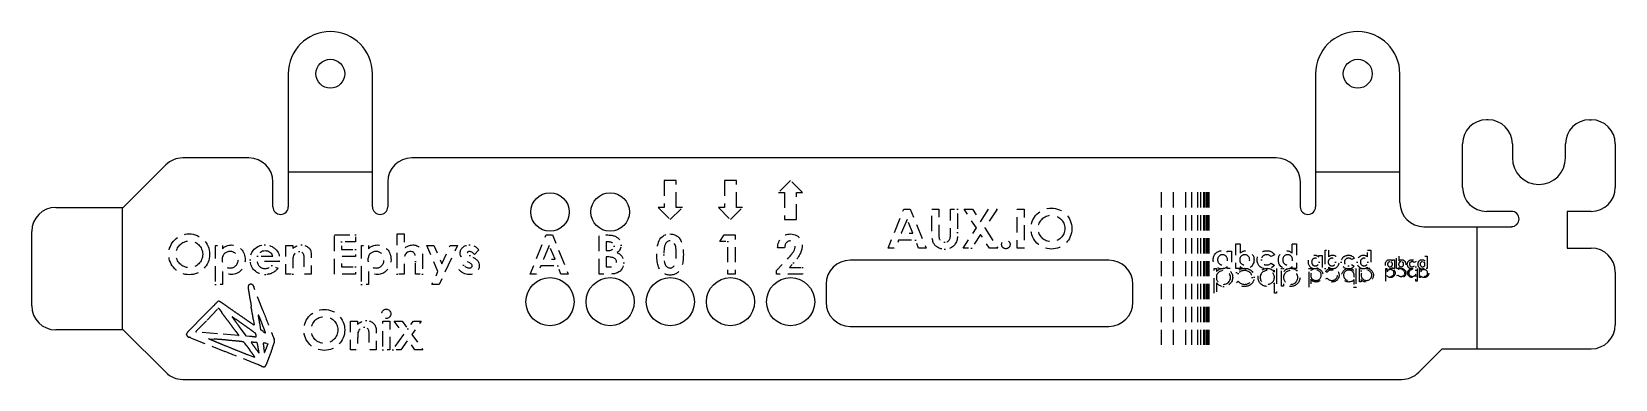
# Model space of a CAD drawing. Extents: x -120 to 11, y -9 to 20.
import ezdxf

# ---------------------------------------------------------------- set-up
doc = ezdxf.new("R2010")
doc.units = 0
doc.linetypes.add('HIDDEN', pattern=[1.905, 1.27, -0.635])
for name, color, linetype in [('BEND_DOWN', 3, 'CONTINUOUS'), ('BEND_UP', 1, 'CONTINUOUS'), ('CUT', 8, 'CONTINUOUS'), ('ENGRAVE', 5, 'HIDDEN')]:
    doc.layers.add(name, color=color, linetype=linetype)

msp = doc.modelspace()

# ---------------------------------------------------------------- linework, layer by layer
at = {"layer": 'BEND_DOWN'}
for p, q in [((-91.88, 8.01), (-98.88, 8.01)), ((-6.48, 8.01), (-13.48, 8.01))]:
    msp.add_line(p, q, dxfattribs=at)
at = {"layer": 'BEND_UP'}
for p, q in [((-112.68, 5.09), (-112.68, -5.09)), ((-0.07, 3.49), (-0.07, -6.67))]:
    msp.add_line(p, q, dxfattribs=at)
at = {"layer": 'CUT'}
for p, q in [((-98.88, 16.21), (-98.88, 5.14)), ((-91.88, 5.14), (-91.88, 16.21)), ((-13.48, 16.21), (-13.48, 5.14)), ((-6.48, 5.49), (-6.48, 16.21)), ((0.87, 12.38), (0.73, 12.38)), ((9.29, 12.38), (9.43, 12.38)), ((-1.27, 6.76), (-1.27, 10.38)), ((2.87, 10.38), (2.87, 9.21)), ((7.29, 9.21), (7.29, 10.38)), ((11.43, 10.38), (11.43, 6.76)), ((-109.06, 8.62), (-112.59, 5.09)), ((-102.15, 9.21), (-107.65, 9.21)), ((-16.75, 9.21), (-88.61, 9.21)), ((-100.15, 5.14), (-100.15, 7.21)), ((-90.61, 7.21), (-90.61, 5.14)), ((-14.75, 5.14), (-14.75, 7.21)), ((-118.2, 5.09), (-112.59, 5.09)), ((2.79, 4.76), (0.73, 4.76)), ((9.43, 4.76), (7.44, 4.76)), ((7.44, 4.76), (7.44, 1.71)), ((-120.2, -3.09), (-120.2, 3.09)), ((-4.48, 3.49), (2.79, 3.49)), ((7.44, 1.71), (9.43, 1.71)), ((-30.67, 0.7), (-52.17, 0.7)), ((-54.17, -1.3), (-54.17, -2.8)), ((-28.67, -2.8), (-28.67, -1.3)), ((11.43, -0.29), (11.43, -4.67)), ((-112.59, -5.09), (-118.2, -5.09)), ((-112.59, -5.09), (-109.06, -8.62)), ((-52.17, -4.8), (-30.67, -4.8)), ((-4.91, -8.62), (-2.96, -6.67)), ((-2.96, -6.67), (9.43, -6.67)), ((-107.65, -9.21), (-6.33, -9.21))]:
    msp.add_line(p, q, dxfattribs=at)
for centre, radius in [((-95.38, 16.21), 1.2), ((-9.98, 16.21), 1.2), ((-77.12, 4.71), 1.6), ((-72.12, 4.71), 1.6), ((-77.12, -2.75), 2), ((-72.12, -2.75), 2), ((-67.12, -2.75), 2), ((-62.12, -2.75), 2), ((-57.12, -2.75), 2)]:
    msp.add_circle(centre, radius, dxfattribs=at)
for centre, radius, start, end in [((-95.38, 16.21), 3.5, 0, 180), ((-9.98, 16.21), 3.5, 0, 180), ((0.73, 10.38), 2, 90, 180), ((0.87, 10.38), 2, 0, 90), ((9.29, 10.38), 2, 90, 180), ((9.43, 10.38), 2, 0, 90), ((-107.65, 7.21), 2, 90, 135), ((-102.15, 7.21), 2, 0, 90), ((-88.61, 7.21), 2, 90, 180), ((-16.75, 7.21), 2, 0, 90), ((5.08, 9.21), 2.21, 180, 0), ((0.73, 6.76), 2, 180, 270), ((9.43, 6.76), 2, 270, 0), ((-4.48, 5.49), 2, 180, 270), ((-118.2, 3.09), 2, 90, 180), ((-99.51, 5.14), 0.635, 180, 0), ((-91.24, 5.14), 0.635, 180, 0), ((-14.12, 5.14), 0.635, 180, 0), ((2.79, 4.13), 0.635, 270, 90), ((9.43, -0.29), 2, 0, 90), ((-52.17, -1.3), 2, 90, 180), ((-30.67, -1.3), 2, 0, 90), ((-118.2, -3.09), 2, 180, 270), ((-52.17, -2.8), 2, 180, 270), ((-30.67, -2.8), 2, 270, 0), ((9.43, -4.67), 2, 270, 0), ((-107.65, -7.21), 2, 225, 270), ((-6.33, -7.21), 2, 270, 315)]:
    msp.add_arc(centre, radius, start, end, dxfattribs=at)
at = {"layer": 'ENGRAVE'}
for p, q in [((-66.62, 7.33), (-67.62, 7.33)), ((-67.62, 7.33), (-67.62, 5.08)), ((-66.62, 5.08), (-66.62, 7.33)), ((-61.62, 7.33), (-62.62, 7.33)), ((-62.62, 7.33), (-62.62, 5.08)), ((-61.62, 5.08), (-61.62, 7.33)), ((-57.12, 7.33), (-58.12, 6.33)), ((-56.12, 6.33), (-57.12, 7.33)), ((-58.12, 6.33), (-57.62, 6.33)), ((-57.62, 6.33), (-57.62, 4.08)), ((-56.62, 4.08), (-56.62, 6.33)), ((-56.62, 6.33), (-56.12, 6.33)), ((-26.31, 6.35), (-26.31, -6.35)), ((-25.31, 6.35), (-25.31, -6.35)), ((-24.31, 6.35), (-24.31, -6.35)), ((-23.81, 6.35), (-23.81, -6.35)), ((-23.31, 6.35), (-23.31, -6.35)), ((-23.06, 6.35), (-23.06, -6.35)), ((-22.81, 6.35), (-22.81, -6.35)), ((-22.69, 6.35), (-22.69, -6.35)), ((-22.56, 6.35), (-22.56, -6.35)), ((-22.5, 6.35), (-22.5, -6.35)), ((-22.44, 6.35), (-22.44, -6.35)), ((-22.4, 6.35), (-22.4, -6.35)), ((-22.37, 6.35), (-22.37, -6.35)), ((-67.62, 5.08), (-68.12, 5.08)), ((-68.12, 5.08), (-67.12, 4.08)), ((-67.12, 4.08), (-66.12, 5.08)), ((-66.12, 5.08), (-66.62, 5.08)), ((-62.62, 5.08), (-63.12, 5.08)), ((-63.12, 5.08), (-62.12, 4.08)), ((-62.12, 4.08), (-61.12, 5.08)), ((-61.12, 5.08), (-61.62, 5.08)), ((-57.62, 4.08), (-56.62, 4.08)), ((-100.96, -3.53), (-101.74, -1.52)), ((-105.83, -3.84), (-106.28, -4.29)), ((-105.63, -4.29), (-104.72, -3.34)), ((-104.66, -3.32), (-104.41, -3.64)), ((-107.02, -5.05), (-107.15, -5.18)), ((-106.68, -4.7), (-107.02, -5.05)), ((-106.28, -4.29), (-106.68, -4.7)), ((-106.56, -5.24), (-105.63, -4.29)), ((-103.52, -4.02), (-103.25, -4.21)), ((-103.23, -5.22), (-102.99, -5.55)), ((-102.36, -5.61), (-102.96, -4.81)), ((-101.78, -4.21), (-101.71, -4.65)), ((-101.16, -5.09), (-101.25, -4.52)), ((-100.97, -5.23), (-101.16, -5.09)), ((-106.99, -5.75), (-104.16, -6.88)), ((-104.77, -5.42), (-106.52, -5.27)), ((-105.45, -5.83), (-105.03, -5.86)), ((-103.02, -5.57), (-104.77, -5.42)), ((-102.51, -6.19), (-102.39, -6.36)), ((-102.09, -5.64), (-102.36, -5.61)), ((-102.23, -6.56), (-102.06, -6.79)), ((-100.56, -6.25), (-100.7, -6.62)), ((-100.67, -6.23), (-100.56, -6.25)), ((-101.66, -7.38), (-102.23, -7.16)), ((-100.88, -6.74), (-100.91, -6.6)), ((-100.86, -6.86), (-100.88, -6.74)), ((-100.84, -6.96), (-100.86, -6.86))]:
    msp.add_line(p, q, dxfattribs=at)
at = {"layer": 'ENGRAVE', "flags": 128}
for points in [[(-47.71, 4.95), (-47.17, 4.95), (-47.17, 4.95), (-45.86, 1.7), (-45.86, 1.7), (-46.48, 1.7), (-46.48, 1.7), (-46.73, 2.36), (-46.73, 2.36), (-48.15, 2.36), (-48.15, 2.36), (-48.4, 1.7), (-48.4, 1.7), (-49.02, 1.7), (-49.02, 1.7), (-47.71, 4.95)], [(-47.44, 4.08), (-47.93, 2.95), (-47.93, 2.95), (-46.95, 2.95), (-46.95, 2.95), (-47.44, 4.08)], [(-45.38, 4.95), (-44.79, 4.95), (-44.79, 4.95), (-44.79, 2.83), (-44.79, 2.83), (-44.79, 2.77), (-44.79, 2.71), (-44.79, 2.65), (-44.78, 2.6), (-44.77, 2.55), (-44.77, 2.51), (-44.76, 2.48), (-44.75, 2.45), (-44.72, 2.39), (-44.68, 2.34), (-44.64, 2.3), (-44.59, 2.27), (-44.53, 2.24), (-44.47, 2.21), (-44.4, 2.2), (-44.32, 2.2), (-44.32, 2.2), (-44.25, 2.2), (-44.17, 2.22), (-44.11, 2.24), (-44.04, 2.27), (-43.99, 2.31), (-43.94, 2.36), (-43.91, 2.41), (-43.88, 2.47), (-43.87, 2.5), (-43.86, 2.54), (-43.85, 2.58), (-43.85, 2.63), (-43.84, 2.69), (-43.84, 2.76), (-43.84, 2.83), (-43.83, 2.91), (-43.83, 2.91), (-43.83, 4.95), (-43.83, 4.95), (-43.25, 4.95), (-43.25, 4.95), (-43.25, 3.01), (-43.25, 3.01), (-43.25, 2.89), (-43.25, 2.78), (-43.26, 2.68), (-43.26, 2.59), (-43.27, 2.51), (-43.28, 2.44), (-43.29, 2.38), (-43.3, 2.33), (-43.34, 2.23), (-43.38, 2.14), (-43.44, 2.05), (-43.51, 1.96), (-43.59, 1.88), (-43.67, 1.81), (-43.76, 1.75), (-43.86, 1.7), (-43.96, 1.66), (-44.07, 1.64), (-44.19, 1.62), (-44.31, 1.61), (-44.31, 1.61), (-44.4, 1.62), (-44.48, 1.62), (-44.56, 1.64), (-44.63, 1.65), (-44.7, 1.68), (-44.77, 1.71), (-44.84, 1.74), (-44.91, 1.78), (-44.97, 1.82), (-45.02, 1.86), (-45.08, 1.91), (-45.12, 1.96), (-45.17, 2.01), (-45.2, 2.07), (-45.24, 2.12), (-45.27, 2.18), (-45.29, 2.25), (-45.31, 2.33), (-45.33, 2.41), (-45.35, 2.51), (-45.36, 2.62), (-45.37, 2.74), (-45.37, 2.87), (-45.38, 3.01), (-45.38, 3.01), (-45.38, 4.95)], [(-42.7, 4.95), (-42.01, 4.95), (-42.01, 4.95), (-41.33, 3.9), (-41.33, 3.9), (-40.65, 4.95), (-40.65, 4.95), (-39.96, 4.95), (-39.96, 4.95), (-40.99, 3.38), (-40.99, 3.38), (-39.9, 1.7), (-39.9, 1.7), (-40.58, 1.7), (-40.58, 1.7), (-41.33, 2.85), (-41.33, 2.85), (-42.08, 1.7), (-42.08, 1.7), (-42.77, 1.7), (-42.77, 1.7), (-41.68, 3.38), (-41.68, 3.38), (-42.7, 4.95)], [(-38.29, 4.95), (-37.71, 4.95), (-37.71, 4.95), (-37.71, 1.7), (-37.71, 1.7), (-38.29, 1.7), (-38.29, 1.7), (-38.29, 4.95)], [(-95.04, 2.8), (-93.29, 2.8), (-93.29, 2.8), (-93.29, 2.22), (-93.29, 2.22), (-94.46, 2.22), (-94.46, 2.22), (-94.46, 1.59), (-94.46, 1.59), (-93.29, 1.59), (-93.29, 1.59), (-93.29, 1.01), (-93.29, 1.01), (-94.46, 1.01), (-94.46, 1.01), (-94.46, 0.14), (-94.46, 0.14), (-93.29, 0.14), (-93.29, 0.14), (-93.29, -0.45), (-93.29, -0.45), (-95.04, -0.45), (-95.04, -0.45), (-95.04, 2.8)], [(-89.83, 2.89), (-89.25, 2.89), (-89.25, 2.89), (-89.25, 1.67), (-89.25, 1.67), (-89.16, 1.74), (-89.07, 1.8), (-88.98, 1.85), (-88.89, 1.89), (-88.8, 1.93), (-88.71, 1.95), (-88.62, 1.96), (-88.53, 1.97), (-88.53, 1.97), (-88.44, 1.97), (-88.35, 1.95), (-88.27, 1.94), (-88.2, 1.91), (-88.12, 1.87), (-88.05, 1.83), (-87.98, 1.78), (-87.92, 1.73), (-87.92, 1.73), (-87.87, 1.67), (-87.83, 1.61), (-87.79, 1.54), (-87.76, 1.47), (-87.74, 1.39), (-87.72, 1.3), (-87.71, 1.21), (-87.71, 1.11), (-87.71, 1.11), (-87.71, -0.45), (-87.71, -0.45), (-88.29, -0.45), (-88.29, -0.45), (-88.29, 0.59), (-88.29, 0.59), (-88.29, 0.68), (-88.3, 0.77), (-88.3, 0.86), (-88.3, 0.93), (-88.31, 0.99), (-88.32, 1.05), (-88.32, 1.1), (-88.33, 1.14), (-88.36, 1.21), (-88.39, 1.27), (-88.43, 1.32), (-88.47, 1.36), (-88.52, 1.39), (-88.58, 1.41), (-88.65, 1.42), (-88.72, 1.43), (-88.72, 1.43), (-88.81, 1.42), (-88.89, 1.4), (-88.97, 1.36), (-89.04, 1.31), (-89.1, 1.24), (-89.15, 1.17), (-89.19, 1.08), (-89.22, 0.98), (-89.22, 0.98), (-89.23, 0.95), (-89.24, 0.91), (-89.24, 0.87), (-89.24, 0.81), (-89.25, 0.74), (-89.25, 0.67), (-89.25, 0.59), (-89.25, 0.5), (-89.25, 0.5), (-89.25, -0.45), (-89.25, -0.45), (-89.83, -0.45), (-89.83, -0.45), (-89.83, 2.89)], [(-77.45, 2.8), (-76.91, 2.8), (-76.91, 2.8), (-75.6, -0.45), (-75.6, -0.45), (-76.22, -0.45), (-76.22, -0.45), (-76.47, 0.22), (-76.47, 0.22), (-77.89, 0.22), (-77.89, 0.22), (-78.14, -0.45), (-78.14, -0.45), (-78.76, -0.45), (-78.76, -0.45), (-77.45, 2.8)], [(-73.03, -0.45), (-73.03, 2.8), (-73.03, 2.8), (-72.51, 2.8), (-72.51, 2.8), (-72.4, 2.8), (-72.3, 2.8), (-72.21, 2.79), (-72.12, 2.79), (-72.04, 2.78), (-71.97, 2.77), (-71.91, 2.76), (-71.85, 2.74), (-71.85, 2.74), (-71.78, 2.72), (-71.71, 2.7), (-71.64, 2.67), (-71.58, 2.63), (-71.53, 2.59), (-71.47, 2.55), (-71.42, 2.5), (-71.38, 2.45), (-71.34, 2.4), (-71.3, 2.34), (-71.27, 2.28), (-71.24, 2.22), (-71.23, 2.16), (-71.21, 2.09), (-71.2, 2.03), (-71.2, 1.95), (-71.2, 1.95), (-71.21, 1.86), (-71.22, 1.78), (-71.25, 1.69), (-71.28, 1.61), (-71.33, 1.54), (-71.38, 1.47), (-71.46, 1.4), (-71.54, 1.33), (-71.54, 1.33), (-71.47, 1.29), (-71.41, 1.25), (-71.35, 1.22), (-71.29, 1.17), (-71.24, 1.13), (-71.2, 1.08), (-71.16, 1.03), (-71.12, 0.98), (-71.09, 0.93), (-71.07, 0.87), (-71.04, 0.82), (-71.03, 0.76), (-71.01, 0.69), (-71, 0.63), (-70.99, 0.56), (-70.99, 0.49), (-70.99, 0.49), (-71, 0.36), (-71.03, 0.23), (-71.07, 0.11), (-71.13, 0), (-71.21, -0.11), (-71.3, -0.2), (-71.39, -0.27), (-71.5, -0.34), (-71.56, -0.36), (-71.62, -0.39), (-71.69, -0.4), (-71.77, -0.42), (-71.85, -0.43), (-71.93, -0.44), (-72.02, -0.45), (-72.12, -0.45), (-72.12, -0.45), (-73.03, -0.45)], [(-67.15, 2.89), (-67.06, 2.88), (-66.98, 2.87), (-66.9, 2.86), (-66.83, 2.84), (-66.76, 2.82), (-66.69, 2.79), (-66.62, 2.75), (-66.56, 2.71), (-66.49, 2.66), (-66.44, 2.61), (-66.38, 2.55), (-66.33, 2.49), (-66.29, 2.42), (-66.25, 2.34), (-66.21, 2.26), (-66.17, 2.18), (-66.14, 2.08), (-66.11, 1.98), (-66.09, 1.87), (-66.07, 1.75), (-66.05, 1.62), (-66.04, 1.48), (-66.04, 1.33), (-66.03, 1.18), (-66.03, 1.18), (-66.04, 1.02), (-66.04, 0.87), (-66.05, 0.73), (-66.07, 0.6), (-66.09, 0.48), (-66.11, 0.37), (-66.14, 0.26), (-66.17, 0.17), (-66.21, 0.08), (-66.25, 0), (-66.29, -0.08), (-66.33, -0.14), (-66.38, -0.21), (-66.43, -0.27), (-66.49, -0.32), (-66.54, -0.36), (-66.6, -0.4), (-66.67, -0.44), (-66.74, -0.46), (-66.81, -0.49), (-66.88, -0.51), (-66.96, -0.52), (-67.04, -0.53), (-67.13, -0.53), (-67.13, -0.53), (-67.22, -0.53), (-67.3, -0.52), (-67.38, -0.51), (-67.46, -0.49), (-67.53, -0.46), (-67.6, -0.44), (-67.67, -0.4), (-67.73, -0.36), (-67.79, -0.32), (-67.84, -0.26), (-67.89, -0.21), (-67.94, -0.15), (-67.99, -0.08), (-68.03, -0.01), (-68.07, 0.07), (-68.11, 0.16), (-68.14, 0.25), (-68.17, 0.35), (-68.19, 0.46), (-68.21, 0.58), (-68.22, 0.71), (-68.23, 0.84), (-68.24, 0.99), (-68.24, 1.15), (-68.24, 1.15), (-68.24, 1.36), (-68.23, 1.56), (-68.21, 1.75), (-68.18, 1.92), (-68.14, 2.07), (-68.09, 2.21), (-68.04, 2.34), (-67.98, 2.44), (-67.98, 2.44), (-67.9, 2.55), (-67.81, 2.64), (-67.72, 2.71), (-67.62, 2.78), (-67.51, 2.82), (-67.4, 2.86), (-67.28, 2.88), (-67.15, 2.89)], [(-62.64, 2.8), (-61.74, 2.8), (-61.74, 2.8), (-61.74, -0.45), (-61.74, -0.45), (-62.33, -0.45), (-62.33, -0.45), (-62.33, 2.26), (-62.33, 2.26), (-62.99, 2.26), (-62.99, 2.26), (-62.64, 2.8)], [(-57.62, 1.72), (-58.2, 1.72), (-58.2, 1.72), (-58.19, 1.85), (-58.17, 1.98), (-58.15, 2.09), (-58.11, 2.2), (-58.07, 2.31), (-58.01, 2.4), (-57.95, 2.49), (-57.89, 2.57), (-57.81, 2.65), (-57.73, 2.71), (-57.64, 2.76), (-57.55, 2.81), (-57.46, 2.84), (-57.35, 2.87), (-57.25, 2.88), (-57.13, 2.89), (-57.13, 2.89), (-57, 2.88), (-56.87, 2.85), (-56.75, 2.81), (-56.64, 2.76), (-56.53, 2.69), (-56.44, 2.61), (-56.36, 2.51), (-56.29, 2.39), (-56.23, 2.28), (-56.19, 2.16), (-56.17, 2.03), (-56.16, 1.91), (-56.16, 1.91), (-56.16, 1.84), (-56.17, 1.76), (-56.18, 1.69), (-56.2, 1.61), (-56.22, 1.53), (-56.25, 1.45), (-56.28, 1.36), (-56.31, 1.28), (-56.35, 1.2), (-56.4, 1.1), (-56.46, 1.01), (-56.53, 0.91), (-56.6, 0.81), (-56.68, 0.71), (-56.77, 0.6), (-56.87, 0.48), (-56.87, 0.48), (-57.21, 0.09), (-57.21, 0.09), (-56.12, 0.09), (-56.12, 0.09), (-56.12, -0.45), (-56.12, -0.45), (-58.28, -0.45), (-58.28, -0.45), (-58.28, -0.15), (-58.28, -0.15), (-57.32, 0.87), (-57.32, 0.87), (-57.24, 0.96), (-57.16, 1.05), (-57.09, 1.13), (-57.03, 1.2), (-56.98, 1.28), (-56.93, 1.34), (-56.89, 1.41), (-56.86, 1.46), (-56.81, 1.57), (-56.77, 1.68), (-56.75, 1.78), (-56.74, 1.87), (-56.74, 1.87), (-56.75, 1.96), (-56.77, 2.04), (-56.81, 2.12), (-56.86, 2.18), (-56.93, 2.23), (-57, 2.27), (-57.08, 2.29), (-57.17, 2.3), (-57.17, 2.3), (-57.21, 2.3), (-57.26, 2.29), (-57.3, 2.28), (-57.34, 2.26), (-57.38, 2.24), (-57.42, 2.21), (-57.45, 2.18), (-57.48, 2.15), (-57.51, 2.1), (-57.54, 2.06), (-57.56, 2.01), (-57.58, 1.96), (-57.6, 1.91), (-57.61, 1.85), (-57.61, 1.78), (-57.62, 1.72)], [(-104.33, 1.93), (-104.33, 1.66), (-104.33, 1.66), (-104.25, 1.73), (-104.17, 1.8), (-104.08, 1.85), (-103.98, 1.89), (-103.89, 1.93), (-103.79, 1.95), (-103.69, 1.96), (-103.58, 1.97), (-103.58, 1.97), (-103.47, 1.96), (-103.36, 1.95), (-103.25, 1.92), (-103.15, 1.88), (-103.05, 1.83), (-102.96, 1.77), (-102.87, 1.7), (-102.79, 1.62), (-102.71, 1.53), (-102.64, 1.44), (-102.59, 1.34), (-102.54, 1.23), (-102.51, 1.11), (-102.48, 0.99), (-102.46, 0.87), (-102.46, 0.74), (-102.46, 0.74), (-102.46, 0.61), (-102.48, 0.48), (-102.51, 0.37), (-102.54, 0.26), (-102.59, 0.15), (-102.65, 0.05), (-102.72, -0.05), (-102.8, -0.14), (-102.88, -0.22), (-102.97, -0.29), (-103.07, -0.35), (-103.17, -0.4), (-103.27, -0.44), (-103.37, -0.47), (-103.48, -0.48), (-103.6, -0.49), (-103.6, -0.49), (-103.7, -0.48), (-103.8, -0.47), (-103.89, -0.45), (-103.98, -0.42), (-104.07, -0.37), (-104.16, -0.32), (-104.25, -0.26), (-104.33, -0.18), (-104.33, -0.18), (-104.33, -1.32), (-104.33, -1.32), (-104.92, -1.32), (-104.92, -1.32), (-104.92, 1.93), (-104.92, 1.93), (-104.33, 1.93)], [(-103.71, 1.43), (-103.78, 1.42), (-103.84, 1.42), (-103.91, 1.4), (-103.97, 1.38), (-104.03, 1.35), (-104.08, 1.32), (-104.14, 1.28), (-104.19, 1.24), (-104.23, 1.19), (-104.27, 1.14), (-104.3, 1.08), (-104.33, 1.02), (-104.35, 0.96), (-104.36, 0.89), (-104.37, 0.82), (-104.38, 0.75), (-104.38, 0.75), (-104.37, 0.67), (-104.36, 0.6), (-104.35, 0.53), (-104.33, 0.47), (-104.3, 0.4), (-104.27, 0.35), (-104.23, 0.29), (-104.19, 0.24), (-104.14, 0.2), (-104.08, 0.16), (-104.03, 0.13), (-103.97, 0.1), (-103.91, 0.08), (-103.84, 0.06), (-103.78, 0.06), (-103.71, 0.05), (-103.71, 0.05), (-103.64, 0.06), (-103.57, 0.06), (-103.51, 0.08), (-103.45, 0.1), (-103.39, 0.13), (-103.34, 0.16), (-103.28, 0.2), (-103.23, 0.25), (-103.19, 0.3), (-103.15, 0.35), (-103.12, 0.41), (-103.09, 0.47), (-103.07, 0.53), (-103.05, 0.6), (-103.05, 0.67), (-103.04, 0.74), (-103.04, 0.74), (-103.05, 0.82), (-103.05, 0.89), (-103.07, 0.95), (-103.09, 1.02), (-103.12, 1.08), (-103.15, 1.13), (-103.19, 1.19), (-103.23, 1.24), (-103.28, 1.28), (-103.33, 1.32), (-103.39, 1.35), (-103.44, 1.38), (-103.5, 1.4), (-103.57, 1.42), (-103.64, 1.42), (-103.71, 1.43)], [(-99.59, 0.59), (-101.46, 0.59), (-101.46, 0.59), (-101.45, 0.53), (-101.43, 0.47), (-101.41, 0.41), (-101.39, 0.35), (-101.36, 0.3), (-101.32, 0.25), (-101.29, 0.21), (-101.24, 0.17), (-101.2, 0.13), (-101.15, 0.1), (-101.1, 0.07), (-101.04, 0.05), (-100.99, 0.03), (-100.93, 0.02), (-100.86, 0.01), (-100.8, 0.01), (-100.8, 0.01), (-100.72, 0.01), (-100.64, 0.03), (-100.57, 0.05), (-100.5, 0.07), (-100.43, 0.11), (-100.36, 0.15), (-100.3, 0.2), (-100.24, 0.26), (-100.24, 0.26), (-99.75, 0.03), (-99.75, 0.03), (-99.8, -0.04), (-99.85, -0.1), (-99.9, -0.15), (-99.95, -0.2), (-100.01, -0.25), (-100.07, -0.29), (-100.13, -0.33), (-100.19, -0.36), (-100.26, -0.39), (-100.33, -0.42), (-100.4, -0.44), (-100.47, -0.46), (-100.55, -0.47), (-100.63, -0.48), (-100.72, -0.49), (-100.8, -0.49), (-100.8, -0.49), (-100.94, -0.48), (-101.07, -0.47), (-101.19, -0.44), (-101.3, -0.4), (-101.41, -0.35), (-101.51, -0.29), (-101.61, -0.22), (-101.7, -0.14), (-101.78, -0.05), (-101.85, 0.04), (-101.91, 0.14), (-101.96, 0.25), (-101.99, 0.36), (-102.02, 0.48), (-102.04, 0.6), (-102.04, 0.73), (-102.04, 0.73), (-102.04, 0.86), (-102.02, 0.98), (-101.99, 1.1), (-101.96, 1.22), (-101.91, 1.33), (-101.85, 1.43), (-101.78, 1.52), (-101.7, 1.62), (-101.61, 1.7), (-101.51, 1.77), (-101.41, 1.83), (-101.31, 1.88), (-101.2, 1.92), (-101.08, 1.95), (-100.96, 1.96), (-100.83, 1.97), (-100.83, 1.97), (-100.7, 1.96), (-100.57, 1.95), (-100.45, 1.92), (-100.33, 1.88), (-100.22, 1.83), (-100.12, 1.77), (-100.02, 1.7), (-99.93, 1.62), (-99.85, 1.53), (-99.78, 1.43), (-99.72, 1.33), (-99.67, 1.22), (-99.63, 1.1), (-99.61, 0.98), (-99.59, 0.84), (-99.58, 0.7), (-99.58, 0.7), (-99.59, 0.59)], [(-100.17, 1.05), (-100.2, 1.14), (-100.25, 1.22), (-100.32, 1.29), (-100.39, 1.35), (-100.48, 1.4), (-100.57, 1.44), (-100.68, 1.46), (-100.78, 1.47), (-100.78, 1.47), (-100.9, 1.46), (-101.01, 1.44), (-101.11, 1.4), (-101.21, 1.34), (-101.21, 1.34), (-101.26, 1.29), (-101.32, 1.23), (-101.37, 1.15), (-101.42, 1.05), (-101.42, 1.05), (-100.17, 1.05)], [(-99.08, 1.93), (-98.5, 1.93), (-98.5, 1.93), (-98.5, 1.68), (-98.5, 1.68), (-98.4, 1.75), (-98.3, 1.82), (-98.21, 1.87), (-98.13, 1.9), (-98.04, 1.93), (-97.96, 1.95), (-97.87, 1.97), (-97.78, 1.97), (-97.78, 1.97), (-97.69, 1.97), (-97.61, 1.95), (-97.53, 1.93), (-97.45, 1.91), (-97.37, 1.87), (-97.3, 1.83), (-97.24, 1.78), (-97.17, 1.72), (-97.17, 1.72), (-97.12, 1.67), (-97.08, 1.61), (-97.04, 1.54), (-97.01, 1.47), (-96.99, 1.39), (-96.97, 1.3), (-96.96, 1.21), (-96.96, 1.11), (-96.96, 1.11), (-96.96, -0.45), (-96.96, -0.45), (-97.54, -0.45), (-97.54, -0.45), (-97.54, 0.58), (-97.54, 0.58), (-97.54, 0.68), (-97.55, 0.78), (-97.55, 0.86), (-97.55, 0.93), (-97.56, 1), (-97.56, 1.06), (-97.57, 1.1), (-97.58, 1.14), (-97.61, 1.21), (-97.64, 1.27), (-97.68, 1.31), (-97.72, 1.35), (-97.77, 1.39), (-97.83, 1.41), (-97.89, 1.42), (-97.96, 1.43), (-97.96, 1.43), (-98.05, 1.42), (-98.14, 1.4), (-98.22, 1.36), (-98.29, 1.31), (-98.35, 1.24), (-98.4, 1.16), (-98.44, 1.08), (-98.47, 0.98), (-98.47, 0.98), (-98.48, 0.94), (-98.49, 0.9), (-98.49, 0.86), (-98.49, 0.8), (-98.5, 0.74), (-98.5, 0.67), (-98.5, 0.59), (-98.5, 0.5), (-98.5, 0.5), (-98.5, -0.45), (-98.5, -0.45), (-99.08, -0.45), (-99.08, -0.45), (-99.08, 1.93)], [(-92.21, 1.93), (-92.21, 1.66), (-92.21, 1.66), (-92.13, 1.73), (-92.04, 1.8), (-91.95, 1.85), (-91.86, 1.89), (-91.76, 1.93), (-91.66, 1.95), (-91.56, 1.96), (-91.45, 1.97), (-91.45, 1.97), (-91.34, 1.96), (-91.23, 1.95), (-91.12, 1.92), (-91.02, 1.88), (-90.93, 1.83), (-90.83, 1.77), (-90.75, 1.7), (-90.66, 1.62), (-90.58, 1.53), (-90.52, 1.44), (-90.46, 1.34), (-90.42, 1.23), (-90.38, 1.11), (-90.35, 0.99), (-90.34, 0.87), (-90.33, 0.74), (-90.33, 0.74), (-90.34, 0.61), (-90.36, 0.48), (-90.38, 0.37), (-90.42, 0.26), (-90.47, 0.15), (-90.52, 0.05), (-90.59, -0.05), (-90.67, -0.14), (-90.76, -0.22), (-90.85, -0.29), (-90.94, -0.35), (-91.04, -0.4), (-91.14, -0.44), (-91.25, -0.47), (-91.36, -0.48), (-91.47, -0.49), (-91.47, -0.49), (-91.57, -0.48), (-91.67, -0.47), (-91.77, -0.45), (-91.86, -0.42), (-91.95, -0.37), (-92.03, -0.32), (-92.12, -0.26), (-92.21, -0.18), (-92.21, -0.18), (-92.21, -1.32), (-92.21, -1.32), (-92.79, -1.32), (-92.79, -1.32), (-92.79, 1.93), (-92.79, 1.93), (-92.21, 1.93)], [(-91.58, 1.43), (-91.65, 1.42), (-91.72, 1.42), (-91.78, 1.4), (-91.85, 1.38), (-91.9, 1.35), (-91.96, 1.32), (-92.01, 1.28), (-92.06, 1.24), (-92.11, 1.19), (-92.14, 1.14), (-92.18, 1.08), (-92.2, 1.02), (-92.22, 0.96), (-92.24, 0.89), (-92.25, 0.82), (-92.25, 0.75), (-92.25, 0.75), (-92.25, 0.67), (-92.24, 0.6), (-92.22, 0.53), (-92.2, 0.47), (-92.18, 0.4), (-92.14, 0.35), (-92.11, 0.29), (-92.06, 0.24), (-92.01, 0.2), (-91.96, 0.16), (-91.9, 0.13), (-91.85, 0.1), (-91.78, 0.08), (-91.72, 0.06), (-91.65, 0.06), (-91.58, 0.05), (-91.58, 0.05), (-91.51, 0.06), (-91.45, 0.06), (-91.38, 0.08), (-91.32, 0.1), (-91.27, 0.13), (-91.21, 0.16), (-91.16, 0.2), (-91.11, 0.25), (-91.06, 0.3), (-91.03, 0.35), (-90.99, 0.41), (-90.97, 0.47), (-90.94, 0.53), (-90.93, 0.6), (-90.92, 0.67), (-90.92, 0.74), (-90.92, 0.74), (-90.92, 0.82), (-90.93, 0.89), (-90.94, 0.95), (-90.96, 1.02), (-90.99, 1.08), (-91.02, 1.13), (-91.06, 1.19), (-91.11, 1.24), (-91.15, 1.28), (-91.21, 1.32), (-91.26, 1.35), (-91.32, 1.38), (-91.38, 1.4), (-91.44, 1.42), (-91.51, 1.42), (-91.58, 1.43)], [(-87.36, 1.93), (-86.77, 1.93), (-86.77, 1.93), (-86.12, 0.4), (-86.12, 0.4), (-85.41, 1.93), (-85.41, 1.93), (-84.81, 1.93), (-84.81, 1.93), (-86.34, -1.32), (-86.34, -1.32), (-86.93, -1.32), (-86.93, -1.32), (-86.43, -0.25), (-86.43, -0.25), (-87.36, 1.93)], [(-83.04, 1.56), (-83.4, 1.18), (-83.4, 1.18), (-83.45, 1.24), (-83.51, 1.29), (-83.56, 1.33), (-83.61, 1.36), (-83.66, 1.39), (-83.7, 1.41), (-83.75, 1.42), (-83.79, 1.43), (-83.79, 1.43), (-83.84, 1.42), (-83.88, 1.42), (-83.92, 1.4), (-83.95, 1.39), (-83.97, 1.36), (-83.99, 1.34), (-84, 1.31), (-84, 1.28), (-84, 1.28), (-83.99, 1.24), (-83.97, 1.2), (-83.94, 1.17), (-83.91, 1.15), (-83.86, 1.12), (-83.79, 1.09), (-83.79, 1.09), (-83.58, 0.98), (-83.58, 0.98), (-83.5, 0.94), (-83.43, 0.9), (-83.36, 0.86), (-83.3, 0.81), (-83.25, 0.77), (-83.2, 0.73), (-83.16, 0.68), (-83.13, 0.64), (-83.07, 0.55), (-83.03, 0.45), (-83.01, 0.35), (-83, 0.24), (-83, 0.24), (-83, 0.16), (-83.02, 0.09), (-83.03, 0.02), (-83.06, -0.05), (-83.09, -0.11), (-83.13, -0.17), (-83.18, -0.23), (-83.23, -0.28), (-83.29, -0.33), (-83.36, -0.37), (-83.43, -0.41), (-83.5, -0.44), (-83.58, -0.46), (-83.66, -0.48), (-83.75, -0.49), (-83.85, -0.49), (-83.85, -0.49), (-83.97, -0.48), (-84.09, -0.46), (-84.2, -0.43), (-84.31, -0.39), (-84.41, -0.33), (-84.5, -0.26), (-84.59, -0.18), (-84.67, -0.09), (-84.67, -0.09), (-84.31, 0.3), (-84.31, 0.3), (-84.26, 0.25), (-84.2, 0.2), (-84.14, 0.16), (-84.08, 0.12), (-84.01, 0.09), (-83.95, 0.07), (-83.89, 0.06), (-83.84, 0.05), (-83.84, 0.05), (-83.78, 0.06), (-83.73, 0.07), (-83.69, 0.08), (-83.65, 0.11), (-83.62, 0.14), (-83.6, 0.17), (-83.59, 0.2), (-83.58, 0.24), (-83.58, 0.24), (-83.59, 0.27), (-83.6, 0.3), (-83.62, 0.34), (-83.65, 0.37), (-83.68, 0.4), (-83.73, 0.43), (-83.78, 0.47), (-83.84, 0.5), (-83.84, 0.5), (-84.03, 0.6), (-84.03, 0.6), (-84.16, 0.67), (-84.27, 0.75), (-84.37, 0.83), (-84.45, 0.91), (-84.51, 1), (-84.55, 1.1), (-84.58, 1.2), (-84.58, 1.3), (-84.58, 1.3), (-84.58, 1.37), (-84.57, 1.44), (-84.55, 1.5), (-84.53, 1.56), (-84.5, 1.62), (-84.46, 1.67), (-84.42, 1.72), (-84.37, 1.77), (-84.31, 1.82), (-84.25, 1.86), (-84.19, 1.89), (-84.12, 1.92), (-84.05, 1.94), (-83.98, 1.96), (-83.9, 1.97), (-83.82, 1.97), (-83.82, 1.97), (-83.7, 1.96), (-83.59, 1.94), (-83.49, 1.91), (-83.39, 1.86), (-83.29, 1.81), (-83.2, 1.74), (-83.12, 1.65), (-83.04, 1.56)], [(-77.18, 1.93), (-77.67, 0.8), (-77.67, 0.8), (-76.69, 0.8), (-76.69, 0.8), (-77.18, 1.93)], [(-72.45, 2.22), (-72.45, 1.51), (-72.45, 1.51), (-72.3, 1.51), (-72.3, 1.51), (-72.23, 1.51), (-72.17, 1.52), (-72.12, 1.52), (-72.07, 1.54), (-72.02, 1.55), (-71.98, 1.57), (-71.94, 1.59), (-71.91, 1.61), (-71.86, 1.66), (-71.82, 1.73), (-71.79, 1.8), (-71.78, 1.88), (-71.78, 1.88), (-71.79, 1.95), (-71.81, 2.02), (-71.85, 2.08), (-71.9, 2.13), (-71.94, 2.15), (-71.97, 2.17), (-72.01, 2.18), (-72.05, 2.2), (-72.1, 2.21), (-72.15, 2.21), (-72.21, 2.22), (-72.27, 2.22), (-72.27, 2.22), (-72.45, 2.22)], [(-67.13, 2.3), (-67.21, 2.3), (-67.28, 2.28), (-67.35, 2.25), (-67.41, 2.2), (-67.44, 2.17), (-67.47, 2.14), (-67.49, 2.11), (-67.52, 2.06), (-67.54, 2.02), (-67.56, 1.97), (-67.58, 1.92), (-67.6, 1.86), (-67.61, 1.79), (-67.62, 1.72), (-67.63, 1.64), (-67.64, 1.55), (-67.65, 1.46), (-67.66, 1.36), (-67.66, 1.25), (-67.66, 1.14), (-67.66, 1.14), (-67.66, 0.99), (-67.65, 0.85), (-67.64, 0.73), (-67.62, 0.62), (-67.6, 0.52), (-67.58, 0.43), (-67.55, 0.35), (-67.51, 0.29), (-67.48, 0.23), (-67.43, 0.18), (-67.39, 0.14), (-67.35, 0.11), (-67.3, 0.09), (-67.25, 0.07), (-67.19, 0.06), (-67.13, 0.05), (-67.13, 0.05), (-67.08, 0.06), (-67.03, 0.07), (-66.98, 0.08), (-66.93, 0.11), (-66.89, 0.14), (-66.85, 0.18), (-66.81, 0.22), (-66.78, 0.28), (-66.78, 0.28), (-66.74, 0.35), (-66.71, 0.43), (-66.68, 0.53), (-66.66, 0.64), (-66.64, 0.75), (-66.63, 0.88), (-66.62, 1.02), (-66.62, 1.18), (-66.62, 1.18), (-66.62, 1.33), (-66.63, 1.47), (-66.64, 1.6), (-66.65, 1.72), (-66.67, 1.82), (-66.7, 1.91), (-66.73, 1.99), (-66.76, 2.06), (-66.8, 2.12), (-66.84, 2.17), (-66.88, 2.21), (-66.93, 2.24), (-66.97, 2.27), (-67.03, 2.29), (-67.08, 2.3), (-67.13, 2.3)], [(-20.83, 1.46), (-20.48, 1.46), (-20.48, 1.46), (-20.48, 0), (-20.48, 0), (-20.83, 0), (-20.83, 0), (-20.83, 0.16), (-20.83, 0.16), (-20.89, 0.11), (-20.94, 0.07), (-21, 0.04), (-21.05, 0.02), (-21.11, 0), (-21.17, -0.01), (-21.23, -0.02), (-21.29, -0.03), (-21.29, -0.03), (-21.36, -0.02), (-21.43, -0.01), (-21.49, 0), (-21.55, 0.03), (-21.61, 0.06), (-21.67, 0.1), (-21.73, 0.14), (-21.78, 0.19), (-21.83, 0.25), (-21.87, 0.3), (-21.91, 0.37), (-21.94, 0.43), (-21.96, 0.5), (-21.98, 0.57), (-21.99, 0.65), (-21.99, 0.73), (-21.99, 0.73), (-21.99, 0.81), (-21.98, 0.89), (-21.96, 0.96), (-21.94, 1.03), (-21.91, 1.1), (-21.88, 1.16), (-21.83, 1.22), (-21.79, 1.27), (-21.74, 1.32), (-21.68, 1.37), (-21.62, 1.4), (-21.56, 1.43), (-21.5, 1.46), (-21.44, 1.47), (-21.37, 1.48), (-21.3, 1.49), (-21.3, 1.49), (-21.23, 1.48), (-21.17, 1.48), (-21.11, 1.46), (-21.05, 1.44), (-20.99, 1.41), (-20.94, 1.38), (-20.89, 1.34), (-20.83, 1.3), (-20.83, 1.3), (-20.83, 1.46)], [(-19.76, 2.05), (-19.76, 1.29), (-19.76, 1.29), (-19.71, 1.34), (-19.65, 1.38), (-19.6, 1.41), (-19.54, 1.44), (-19.48, 1.46), (-19.42, 1.48), (-19.36, 1.48), (-19.29, 1.49), (-19.29, 1.49), (-19.22, 1.48), (-19.16, 1.47), (-19.09, 1.46), (-19.03, 1.43), (-18.97, 1.4), (-18.91, 1.37), (-18.86, 1.32), (-18.81, 1.27), (-18.76, 1.22), (-18.72, 1.16), (-18.68, 1.1), (-18.65, 1.03), (-18.63, 0.96), (-18.62, 0.89), (-18.61, 0.81), (-18.6, 0.73), (-18.6, 0.73), (-18.61, 0.65), (-18.62, 0.57), (-18.63, 0.5), (-18.66, 0.43), (-18.69, 0.37), (-18.72, 0.3), (-18.76, 0.25), (-18.81, 0.19), (-18.87, 0.14), (-18.92, 0.1), (-18.98, 0.06), (-19.04, 0.03), (-19.1, 0), (-19.17, -0.01), (-19.23, -0.02), (-19.3, -0.03), (-19.3, -0.03), (-19.37, -0.02), (-19.43, -0.01), (-19.49, 0), (-19.54, 0.02), (-19.6, 0.04), (-19.65, 0.07), (-19.7, 0.11), (-19.76, 0.16), (-19.76, 0.16), (-19.76, 0), (-19.76, 0), (-20.12, 0), (-20.12, 0), (-20.12, 2.05), (-20.12, 2.05), (-19.76, 2.05)], [(-16.89, 1.16), (-17.18, 1), (-17.18, 1), (-17.23, 1.04), (-17.27, 1.07), (-17.31, 1.1), (-17.35, 1.12), (-17.39, 1.14), (-17.44, 1.15), (-17.49, 1.15), (-17.54, 1.15), (-17.54, 1.15), (-17.59, 1.15), (-17.64, 1.15), (-17.68, 1.14), (-17.72, 1.12), (-17.76, 1.11), (-17.8, 1.09), (-17.83, 1.06), (-17.86, 1.03), (-17.89, 1), (-17.92, 0.97), (-17.94, 0.93), (-17.96, 0.9), (-17.97, 0.86), (-17.98, 0.81), (-17.99, 0.77), (-17.99, 0.72), (-17.99, 0.72), (-17.99, 0.68), (-17.98, 0.64), (-17.97, 0.6), (-17.96, 0.56), (-17.94, 0.52), (-17.92, 0.49), (-17.9, 0.45), (-17.87, 0.42), (-17.84, 0.4), (-17.81, 0.37), (-17.77, 0.35), (-17.73, 0.34), (-17.69, 0.32), (-17.65, 0.31), (-17.61, 0.31), (-17.56, 0.31), (-17.56, 0.31), (-17.5, 0.31), (-17.45, 0.32), (-17.4, 0.33), (-17.35, 0.35), (-17.3, 0.37), (-17.26, 0.39), (-17.23, 0.43), (-17.19, 0.46), (-17.19, 0.46), (-16.91, 0.27), (-16.91, 0.27), (-16.97, 0.2), (-17.04, 0.14), (-17.11, 0.09), (-17.19, 0.05), (-17.27, 0.02), (-17.36, -0.01), (-17.45, -0.02), (-17.55, -0.03), (-17.55, -0.03), (-17.64, -0.02), (-17.73, -0.01), (-17.81, 0.01), (-17.89, 0.03), (-17.96, 0.06), (-18.02, 0.1), (-18.08, 0.15), (-18.14, 0.2), (-18.19, 0.26), (-18.23, 0.32), (-18.27, 0.38), (-18.29, 0.44), (-18.32, 0.51), (-18.33, 0.58), (-18.34, 0.65), (-18.35, 0.73), (-18.35, 0.73), (-18.35, 0.78), (-18.34, 0.83), (-18.33, 0.88), (-18.32, 0.93), (-18.31, 0.97), (-18.29, 1.02), (-18.27, 1.07), (-18.24, 1.11), (-18.22, 1.15), (-18.19, 1.19), (-18.16, 1.23), (-18.12, 1.27), (-18.08, 1.3), (-18.04, 1.33), (-18, 1.36), (-17.96, 1.39), (-17.91, 1.41), (-17.86, 1.43), (-17.81, 1.45), (-17.76, 1.46), (-17.71, 1.47), (-17.65, 1.48), (-17.6, 1.49), (-17.54, 1.49), (-17.54, 1.49), (-17.49, 1.49), (-17.44, 1.48), (-17.39, 1.48), (-17.34, 1.47), (-17.29, 1.45), (-17.25, 1.44), (-17.21, 1.42), (-17.16, 1.4), (-17.08, 1.36), (-17.01, 1.3), (-16.94, 1.24), (-16.89, 1.16)], [(-15.42, 2.05), (-15.07, 2.05), (-15.07, 2.05), (-15.07, 0), (-15.07, 0), (-15.42, 0), (-15.42, 0), (-15.42, 0.16), (-15.42, 0.16), (-15.48, 0.11), (-15.53, 0.07), (-15.59, 0.04), (-15.64, 0.02), (-15.7, 0), (-15.75, -0.01), (-15.81, -0.02), (-15.88, -0.03), (-15.88, -0.03), (-15.95, -0.02), (-16.02, -0.01), (-16.08, 0), (-16.14, 0.03), (-16.2, 0.06), (-16.26, 0.1), (-16.32, 0.14), (-16.37, 0.19), (-16.42, 0.25), (-16.46, 0.3), (-16.5, 0.37), (-16.53, 0.43), (-16.55, 0.5), (-16.57, 0.57), (-16.58, 0.65), (-16.58, 0.73), (-16.58, 0.73), (-16.58, 0.81), (-16.57, 0.89), (-16.55, 0.96), (-16.53, 1.03), (-16.5, 1.1), (-16.47, 1.16), (-16.42, 1.22), (-16.38, 1.27), (-16.33, 1.32), (-16.27, 1.37), (-16.21, 1.4), (-16.15, 1.43), (-16.09, 1.46), (-16.03, 1.47), (-15.96, 1.48), (-15.89, 1.49), (-15.89, 1.49), (-15.82, 1.48), (-15.76, 1.48), (-15.7, 1.46), (-15.64, 1.44), (-15.58, 1.41), (-15.53, 1.38), (-15.48, 1.34), (-15.42, 1.29), (-15.42, 1.29), (-15.42, 2.05)], [(-12.41, 1.54), (-12.41, 0.97), (-12.41, 0.97), (-12.37, 1), (-12.33, 1.03), (-12.29, 1.06), (-12.25, 1.08), (-12.21, 1.09), (-12.16, 1.11), (-12.11, 1.11), (-12.06, 1.12), (-12.06, 1.12), (-12.01, 1.11), (-11.96, 1.11), (-11.91, 1.09), (-11.86, 1.08), (-11.82, 1.05), (-11.78, 1.03), (-11.74, 0.99), (-11.7, 0.96), (-11.66, 0.91), (-11.63, 0.87), (-11.61, 0.82), (-11.58, 0.77), (-11.57, 0.72), (-11.56, 0.67), (-11.55, 0.61), (-11.55, 0.55), (-11.55, 0.55), (-11.55, 0.49), (-11.56, 0.43), (-11.57, 0.38), (-11.59, 0.32), (-11.61, 0.28), (-11.63, 0.23), (-11.67, 0.18), (-11.7, 0.14), (-11.74, 0.1), (-11.78, 0.07), (-11.83, 0.04), (-11.87, 0.02), (-11.92, 0), (-11.97, -0.01), (-12.02, -0.02), (-12.07, -0.02), (-12.07, -0.02), (-12.12, -0.02), (-12.16, -0.01), (-12.21, 0), (-12.25, 0.01), (-12.29, 0.03), (-12.33, 0.06), (-12.37, 0.09), (-12.41, 0.12), (-12.41, 0.12), (-12.41, 0), (-12.41, 0), (-12.68, 0), (-12.68, 0), (-12.68, 1.54), (-12.68, 1.54), (-12.41, 1.54)], [(-9.16, 1.54), (-8.89, 1.54), (-8.89, 1.54), (-8.89, 0), (-8.89, 0), (-9.16, 0), (-9.16, 0), (-9.16, 0.12), (-9.16, 0.12), (-9.2, 0.09), (-9.24, 0.06), (-9.28, 0.03), (-9.32, 0.01), (-9.37, 0), (-9.41, -0.01), (-9.45, -0.02), (-9.5, -0.02), (-9.5, -0.02), (-9.55, -0.02), (-9.6, -0.01), (-9.65, 0), (-9.7, 0.02), (-9.75, 0.04), (-9.79, 0.07), (-9.83, 0.1), (-9.87, 0.14), (-9.91, 0.18), (-9.94, 0.23), (-9.97, 0.28), (-9.99, 0.32), (-10.01, 0.38), (-10.02, 0.43), (-10.02, 0.49), (-10.03, 0.55), (-10.03, 0.55), (-10.02, 0.61), (-10.02, 0.67), (-10.01, 0.72), (-9.99, 0.77), (-9.97, 0.82), (-9.94, 0.87), (-9.91, 0.91), (-9.88, 0.96), (-9.84, 0.99), (-9.8, 1.03), (-9.75, 1.05), (-9.71, 1.08), (-9.66, 1.09), (-9.61, 1.11), (-9.56, 1.11), (-9.51, 1.12), (-9.51, 1.12), (-9.46, 1.11), (-9.41, 1.11), (-9.37, 1.09), (-9.32, 1.08), (-9.28, 1.06), (-9.24, 1.03), (-9.2, 1), (-9.16, 0.97), (-9.16, 0.97), (-9.16, 1.54)], [(-72.45, 0.97), (-72.45, 0.14), (-72.45, 0.14), (-72.28, 0.14), (-72.28, 0.14), (-72.18, 0.14), (-72.09, 0.14), (-72.01, 0.15), (-71.93, 0.16), (-71.87, 0.17), (-71.81, 0.19), (-71.76, 0.21), (-71.72, 0.23), (-71.69, 0.26), (-71.66, 0.29), (-71.63, 0.32), (-71.61, 0.35), (-71.6, 0.39), (-71.59, 0.43), (-71.58, 0.47), (-71.58, 0.52), (-71.58, 0.52), (-71.58, 0.57), (-71.59, 0.62), (-71.6, 0.66), (-71.62, 0.7), (-71.64, 0.74), (-71.67, 0.78), (-71.71, 0.82), (-71.75, 0.85), (-71.79, 0.88), (-71.85, 0.9), (-71.91, 0.92), (-71.97, 0.94), (-72.05, 0.95), (-72.13, 0.96), (-72.22, 0.97), (-72.31, 0.97), (-72.31, 0.97), (-72.45, 0.97)], [(-21.91, -2.05), (-21.91, 0), (-21.91, 0), (-21.73, 0), (-21.73, 0), (-21.73, -0.25), (-21.73, -0.25), (-21.67, -0.19), (-21.6, -0.13), (-21.54, -0.08), (-21.46, -0.04), (-21.39, -0.01), (-21.31, 0.01), (-21.22, 0.02), (-21.14, 0.03), (-21.14, 0.03), (-21.06, 0.02), (-20.98, 0.01), (-20.91, -0.01), (-20.84, -0.03), (-20.78, -0.06), (-20.71, -0.1), (-20.65, -0.14), (-20.6, -0.2), (-20.54, -0.25), (-20.5, -0.31), (-20.46, -0.38), (-20.43, -0.44), (-20.4, -0.51), (-20.39, -0.58), (-20.38, -0.66), (-20.37, -0.73), (-20.37, -0.73), (-20.38, -0.81), (-20.39, -0.88), (-20.41, -0.96), (-20.43, -1.02), (-20.46, -1.09), (-20.5, -1.15), (-20.55, -1.21), (-20.6, -1.27), (-20.66, -1.32), (-20.72, -1.36), (-20.78, -1.4), (-20.85, -1.43), (-20.92, -1.46), (-20.99, -1.47), (-21.06, -1.48), (-21.14, -1.49), (-21.14, -1.49), (-21.23, -1.48), (-21.32, -1.47), (-21.4, -1.44), (-21.47, -1.41), (-21.54, -1.37), (-21.61, -1.31), (-21.67, -1.25), (-21.73, -1.18), (-21.73, -1.18), (-21.73, -2.05), (-21.73, -2.05), (-21.91, -2.05)], [(-21.22, 1.15), (-21.27, 1.15), (-21.31, 1.15), (-21.35, 1.14), (-21.38, 1.12), (-21.42, 1.11), (-21.45, 1.09), (-21.48, 1.06), (-21.51, 1.04), (-21.54, 1.01), (-21.56, 0.97), (-21.58, 0.94), (-21.6, 0.9), (-21.61, 0.86), (-21.62, 0.82), (-21.63, 0.78), (-21.63, 0.73), (-21.63, 0.73), (-21.63, 0.69), (-21.62, 0.64), (-21.61, 0.6), (-21.6, 0.56), (-21.58, 0.53), (-21.56, 0.49), (-21.54, 0.46), (-21.51, 0.43), (-21.48, 0.4), (-21.45, 0.38), (-21.42, 0.35), (-21.38, 0.34), (-21.34, 0.32), (-21.3, 0.32), (-21.26, 0.31), (-21.22, 0.31), (-21.22, 0.31), (-21.18, 0.31), (-21.14, 0.31), (-21.1, 0.32), (-21.06, 0.34), (-21.02, 0.35), (-20.99, 0.37), (-20.96, 0.4), (-20.93, 0.43), (-20.9, 0.46), (-20.88, 0.49), (-20.85, 0.52), (-20.84, 0.56), (-20.83, 0.6), (-20.82, 0.64), (-20.81, 0.69), (-20.81, 0.73), (-20.81, 0.73), (-20.81, 0.78), (-20.82, 0.82), (-20.83, 0.86), (-20.84, 0.9), (-20.85, 0.94), (-20.88, 0.98), (-20.9, 1.01), (-20.93, 1.04), (-20.96, 1.06), (-20.99, 1.09), (-21.02, 1.11), (-21.06, 1.12), (-21.1, 1.14), (-21.14, 1.15), (-21.18, 1.15), (-21.22, 1.15)], [(-20.07, -1.14), (-19.92, -1.05), (-19.92, -1.05), (-19.86, -1.11), (-19.81, -1.16), (-19.75, -1.21), (-19.68, -1.24), (-19.62, -1.27), (-19.54, -1.29), (-19.47, -1.3), (-19.38, -1.31), (-19.38, -1.31), (-19.32, -1.3), (-19.25, -1.3), (-19.19, -1.28), (-19.14, -1.27), (-19.08, -1.24), (-19.03, -1.21), (-18.98, -1.18), (-18.94, -1.14), (-18.89, -1.1), (-18.86, -1.05), (-18.83, -1.01), (-18.8, -0.96), (-18.78, -0.9), (-18.77, -0.85), (-18.76, -0.79), (-18.76, -0.73), (-18.76, -0.73), (-18.76, -0.66), (-18.78, -0.58), (-18.8, -0.51), (-18.84, -0.44), (-18.88, -0.38), (-18.94, -0.32), (-19, -0.27), (-19.06, -0.23), (-19.14, -0.2), (-19.22, -0.17), (-19.3, -0.16), (-19.38, -0.15), (-19.38, -0.15), (-19.46, -0.16), (-19.54, -0.17), (-19.61, -0.19), (-19.68, -0.22), (-19.74, -0.25), (-19.8, -0.3), (-19.86, -0.35), (-19.92, -0.41), (-19.92, -0.41), (-20.07, -0.31), (-20.07, -0.31), (-20.04, -0.27), (-20.01, -0.24), (-19.98, -0.2), (-19.94, -0.17), (-19.91, -0.14), (-19.87, -0.11), (-19.83, -0.09), (-19.78, -0.06), (-19.74, -0.04), (-19.69, -0.02), (-19.64, -0.01), (-19.6, 0), (-19.54, 0.01), (-19.49, 0.02), (-19.44, 0.02), (-19.38, 0.03), (-19.38, 0.03), (-19.3, 0.02), (-19.22, 0.01), (-19.14, 0), (-19.06, -0.03), (-18.99, -0.06), (-18.93, -0.1), (-18.87, -0.14), (-18.81, -0.19), (-18.75, -0.25), (-18.71, -0.31), (-18.67, -0.37), (-18.64, -0.43), (-18.61, -0.5), (-18.59, -0.57), (-18.58, -0.64), (-18.58, -0.72), (-18.58, -0.72), (-18.58, -0.77), (-18.59, -0.82), (-18.59, -0.87), (-18.61, -0.92), (-18.62, -0.97), (-18.64, -1.02), (-18.66, -1.06), (-18.69, -1.11), (-18.71, -1.15), (-18.74, -1.19), (-18.78, -1.23), (-18.81, -1.27), (-18.85, -1.3), (-18.89, -1.33), (-18.93, -1.36), (-18.98, -1.39), (-19.03, -1.41), (-19.07, -1.43), (-19.12, -1.45), (-19.18, -1.46), (-19.23, -1.47), (-19.28, -1.48), (-19.34, -1.49), (-19.4, -1.49), (-19.4, -1.49), (-19.47, -1.48), (-19.54, -1.48), (-19.61, -1.46), (-19.68, -1.44), (-19.74, -1.42), (-19.8, -1.39), (-19.86, -1.36), (-19.91, -1.33), (-19.95, -1.29), (-19.99, -1.25), (-20.03, -1.2), (-20.07, -1.14)], [(-19.37, 1.15), (-19.42, 1.15), (-19.46, 1.15), (-19.5, 1.14), (-19.53, 1.12), (-19.57, 1.11), (-19.6, 1.09), (-19.64, 1.06), (-19.67, 1.04), (-19.69, 1.01), (-19.72, 0.98), (-19.74, 0.94), (-19.75, 0.9), (-19.77, 0.86), (-19.78, 0.82), (-19.78, 0.78), (-19.78, 0.73), (-19.78, 0.73), (-19.78, 0.69), (-19.78, 0.64), (-19.77, 0.6), (-19.75, 0.56), (-19.74, 0.52), (-19.72, 0.49), (-19.69, 0.46), (-19.67, 0.43), (-19.64, 0.4), (-19.6, 0.37), (-19.57, 0.35), (-19.53, 0.34), (-19.5, 0.32), (-19.46, 0.31), (-19.42, 0.31), (-19.37, 0.31), (-19.37, 0.31), (-19.33, 0.31), (-19.29, 0.32), (-19.25, 0.32), (-19.21, 0.34), (-19.18, 0.35), (-19.14, 0.38), (-19.11, 0.4), (-19.08, 0.43), (-19.05, 0.46), (-19.03, 0.49), (-19.01, 0.53), (-18.99, 0.56), (-18.98, 0.6), (-18.97, 0.64), (-18.97, 0.69), (-18.96, 0.73), (-18.96, 0.73), (-18.97, 0.78), (-18.97, 0.82), (-18.98, 0.86), (-18.99, 0.9), (-19.01, 0.94), (-19.03, 0.97), (-19.05, 1.01), (-19.08, 1.04), (-19.11, 1.06), (-19.14, 1.09), (-19.17, 1.11), (-19.21, 1.12), (-19.25, 1.14), (-19.29, 1.15), (-19.33, 1.15), (-19.37, 1.15)], [(-16.73, 0), (-16.73, -2.05), (-16.73, -2.05), (-16.91, -2.05), (-16.91, -2.05), (-16.91, -1.2), (-16.91, -1.2), (-16.97, -1.26), (-17.04, -1.32), (-17.11, -1.37), (-17.18, -1.41), (-17.26, -1.45), (-17.34, -1.47), (-17.42, -1.48), (-17.51, -1.49), (-17.51, -1.49), (-17.59, -1.48), (-17.66, -1.47), (-17.73, -1.46), (-17.8, -1.43), (-17.87, -1.4), (-17.93, -1.36), (-17.99, -1.32), (-18.05, -1.27), (-18.1, -1.21), (-18.14, -1.15), (-18.18, -1.09), (-18.21, -1.02), (-18.24, -0.95), (-18.26, -0.88), (-18.27, -0.81), (-18.27, -0.73), (-18.27, -0.73), (-18.27, -0.65), (-18.26, -0.58), (-18.24, -0.51), (-18.21, -0.44), (-18.18, -0.37), (-18.14, -0.31), (-18.1, -0.25), (-18.05, -0.2), (-17.99, -0.14), (-17.93, -0.1), (-17.86, -0.06), (-17.8, -0.03), (-17.73, -0.01), (-17.66, 0.01), (-17.58, 0.02), (-17.5, 0.03), (-17.5, 0.03), (-17.41, 0.02), (-17.33, 0.01), (-17.25, -0.01), (-17.17, -0.05), (-17.1, -0.09), (-17.03, -0.14), (-16.97, -0.2), (-16.91, -0.27), (-16.91, -0.27), (-16.91, 0), (-16.91, 0), (-16.73, 0)], [(-16.32, -1.46), (-16.32, 0), (-16.32, 0), (-16.14, 0), (-16.14, 0), (-16.14, -0.25), (-16.14, -0.25), (-16.08, -0.19), (-16.02, -0.13), (-15.95, -0.08), (-15.87, -0.04), (-15.8, -0.01), (-15.72, 0.01), (-15.63, 0.02), (-15.55, 0.03), (-15.55, 0.03), (-15.47, 0.02), (-15.39, 0.01), (-15.32, -0.01), (-15.25, -0.03), (-15.19, -0.06), (-15.12, -0.1), (-15.06, -0.14), (-15.01, -0.2), (-14.95, -0.25), (-14.91, -0.31), (-14.87, -0.38), (-14.84, -0.44), (-14.81, -0.51), (-14.8, -0.58), (-14.79, -0.66), (-14.78, -0.73), (-14.78, -0.73), (-14.79, -0.81), (-14.8, -0.88), (-14.82, -0.96), (-14.84, -1.02), (-14.87, -1.09), (-14.91, -1.15), (-14.96, -1.21), (-15.01, -1.27), (-15.07, -1.32), (-15.13, -1.36), (-15.19, -1.4), (-15.26, -1.43), (-15.33, -1.46), (-15.4, -1.47), (-15.47, -1.48), (-15.55, -1.49), (-15.55, -1.49), (-15.64, -1.48), (-15.73, -1.47), (-15.81, -1.45), (-15.88, -1.42), (-15.95, -1.38), (-16.02, -1.32), (-16.08, -1.26), (-16.14, -1.19), (-16.14, -1.19), (-16.14, -1.46), (-16.14, -1.46), (-16.32, -1.46)], [(-15.81, 1.15), (-15.86, 1.15), (-15.9, 1.15), (-15.94, 1.14), (-15.97, 1.12), (-16.01, 1.11), (-16.04, 1.09), (-16.07, 1.06), (-16.1, 1.04), (-16.13, 1.01), (-16.15, 0.97), (-16.17, 0.94), (-16.19, 0.9), (-16.2, 0.86), (-16.21, 0.82), (-16.22, 0.78), (-16.22, 0.73), (-16.22, 0.73), (-16.22, 0.69), (-16.21, 0.64), (-16.2, 0.6), (-16.19, 0.56), (-16.17, 0.53), (-16.15, 0.49), (-16.13, 0.46), (-16.1, 0.43), (-16.07, 0.4), (-16.04, 0.38), (-16.01, 0.35), (-15.97, 0.34), (-15.93, 0.32), (-15.89, 0.32), (-15.85, 0.31), (-15.81, 0.31), (-15.81, 0.31), (-15.77, 0.31), (-15.73, 0.31), (-15.69, 0.32), (-15.65, 0.34), (-15.61, 0.35), (-15.58, 0.37), (-15.55, 0.4), (-15.52, 0.43), (-15.49, 0.46), (-15.47, 0.49), (-15.44, 0.52), (-15.43, 0.56), (-15.42, 0.6), (-15.41, 0.64), (-15.4, 0.69), (-15.4, 0.73), (-15.4, 0.73), (-15.4, 0.78), (-15.41, 0.82), (-15.42, 0.86), (-15.43, 0.9), (-15.44, 0.94), (-15.47, 0.98), (-15.49, 1.01), (-15.52, 1.04), (-15.55, 1.06), (-15.58, 1.09), (-15.61, 1.11), (-15.65, 1.12), (-15.69, 1.14), (-15.73, 1.15), (-15.77, 1.15), (-15.81, 1.15)], [(-13.22, 1.1), (-12.95, 1.1), (-12.95, 1.1), (-12.95, 0), (-12.95, 0), (-13.22, 0), (-13.22, 0), (-13.22, 0.12), (-13.22, 0.12), (-13.26, 0.09), (-13.3, 0.06), (-13.34, 0.03), (-13.38, 0.01), (-13.42, 0), (-13.47, -0.01), (-13.51, -0.02), (-13.56, -0.02), (-13.56, -0.02), (-13.61, -0.02), (-13.66, -0.01), (-13.71, 0), (-13.76, 0.02), (-13.8, 0.04), (-13.85, 0.07), (-13.89, 0.1), (-13.93, 0.14), (-13.97, 0.18), (-14, 0.23), (-14.02, 0.28), (-14.05, 0.32), (-14.06, 0.38), (-14.08, 0.43), (-14.08, 0.49), (-14.08, 0.55), (-14.08, 0.55), (-14.08, 0.61), (-14.08, 0.67), (-14.06, 0.72), (-14.05, 0.77), (-14.03, 0.82), (-14, 0.87), (-13.97, 0.91), (-13.93, 0.96), (-13.9, 0.99), (-13.85, 1.03), (-13.81, 1.05), (-13.77, 1.08), (-13.72, 1.09), (-13.67, 1.11), (-13.62, 1.11), (-13.57, 1.12), (-13.57, 1.12), (-13.52, 1.11), (-13.47, 1.11), (-13.43, 1.1), (-13.38, 1.08), (-13.34, 1.06), (-13.3, 1.04), (-13.26, 1.01), (-13.22, 0.97), (-13.22, 0.97), (-13.22, 1.1)], [(-14.03, -1.54), (-14.03, 0), (-14.03, 0), (-13.89, 0), (-13.89, 0), (-13.89, -0.19), (-13.89, -0.19), (-13.85, -0.14), (-13.8, -0.1), (-13.75, -0.06), (-13.69, -0.03), (-13.63, -0.01), (-13.57, 0.01), (-13.51, 0.02), (-13.44, 0.02), (-13.44, 0.02), (-13.39, 0.02), (-13.33, 0.01), (-13.28, 0), (-13.23, -0.02), (-13.18, -0.05), (-13.13, -0.07), (-13.08, -0.11), (-13.04, -0.15), (-13, -0.19), (-12.97, -0.23), (-12.94, -0.28), (-12.92, -0.33), (-12.9, -0.38), (-12.88, -0.44), (-12.88, -0.49), (-12.87, -0.55), (-12.87, -0.55), (-12.88, -0.61), (-12.88, -0.66), (-12.9, -0.72), (-12.92, -0.77), (-12.94, -0.82), (-12.97, -0.86), (-13, -0.91), (-13.04, -0.95), (-13.09, -0.99), (-13.13, -1.02), (-13.18, -1.05), (-13.23, -1.07), (-13.28, -1.09), (-13.33, -1.11), (-13.39, -1.11), (-13.45, -1.12), (-13.45, -1.12), (-13.52, -1.11), (-13.58, -1.1), (-13.64, -1.08), (-13.7, -1.06), (-13.75, -1.02), (-13.8, -0.99), (-13.85, -0.94), (-13.89, -0.88), (-13.89, -0.88), (-13.89, -1.54), (-13.89, -1.54), (-14.03, -1.54)], [(-13.51, 0.87), (-13.54, 0.86), (-13.57, 0.86), (-13.6, 0.85), (-13.63, 0.84), (-13.66, 0.83), (-13.68, 0.82), (-13.71, 0.8), (-13.73, 0.78), (-13.75, 0.75), (-13.77, 0.73), (-13.78, 0.7), (-13.79, 0.68), (-13.8, 0.65), (-13.81, 0.62), (-13.81, 0.58), (-13.82, 0.55), (-13.82, 0.55), (-13.81, 0.52), (-13.81, 0.48), (-13.8, 0.45), (-13.79, 0.42), (-13.78, 0.4), (-13.77, 0.37), (-13.75, 0.34), (-13.73, 0.32), (-13.7, 0.3), (-13.68, 0.28), (-13.66, 0.27), (-13.63, 0.25), (-13.6, 0.24), (-13.57, 0.24), (-13.54, 0.23), (-13.51, 0.23), (-13.51, 0.23), (-13.48, 0.23), (-13.45, 0.24), (-13.42, 0.24), (-13.39, 0.25), (-13.36, 0.27), (-13.33, 0.28), (-13.31, 0.3), (-13.29, 0.32), (-13.27, 0.34), (-13.25, 0.37), (-13.23, 0.39), (-13.22, 0.42), (-13.21, 0.45), (-13.21, 0.48), (-13.2, 0.52), (-13.2, 0.55), (-13.2, 0.55), (-13.2, 0.59), (-13.21, 0.62), (-13.21, 0.65), (-13.22, 0.68), (-13.23, 0.71), (-13.25, 0.73), (-13.27, 0.76), (-13.29, 0.78), (-13.31, 0.8), (-13.34, 0.82), (-13.36, 0.83), (-13.39, 0.84), (-13.42, 0.85), (-13.45, 0.86), (-13.48, 0.86), (-13.51, 0.87)], [(-12.64, -0.86), (-12.53, -0.79), (-12.53, -0.79), (-12.49, -0.83), (-12.45, -0.87), (-12.41, -0.91), (-12.36, -0.93), (-12.31, -0.95), (-12.25, -0.97), (-12.19, -0.98), (-12.13, -0.98), (-12.13, -0.98), (-12.08, -0.98), (-12.03, -0.97), (-11.99, -0.96), (-11.95, -0.95), (-11.91, -0.93), (-11.87, -0.91), (-11.83, -0.88), (-11.8, -0.86), (-11.76, -0.82), (-11.74, -0.79), (-11.71, -0.75), (-11.7, -0.72), (-11.68, -0.68), (-11.67, -0.64), (-11.66, -0.59), (-11.66, -0.55), (-11.66, -0.55), (-11.67, -0.49), (-11.68, -0.44), (-11.7, -0.38), (-11.72, -0.33), (-11.76, -0.28), (-11.8, -0.24), (-11.84, -0.2), (-11.89, -0.17), (-11.95, -0.15), (-12.01, -0.13), (-12.07, -0.12), (-12.13, -0.12), (-12.13, -0.12), (-12.19, -0.12), (-12.25, -0.13), (-12.3, -0.14), (-12.35, -0.16), (-12.4, -0.19), (-12.45, -0.22), (-12.49, -0.26), (-12.53, -0.31), (-12.53, -0.31), (-12.64, -0.23), (-12.64, -0.23), (-12.62, -0.2), (-12.6, -0.18), (-12.58, -0.15), (-12.55, -0.13), (-12.52, -0.1), (-12.49, -0.08), (-12.46, -0.06), (-12.43, -0.05), (-12.4, -0.03), (-12.36, -0.02), (-12.33, -0.01), (-12.29, 0), (-12.25, 0.01), (-12.21, 0.02), (-12.17, 0.02), (-12.13, 0.02), (-12.13, 0.02), (-12.07, 0.02), (-12.01, 0.01), (-11.95, 0), (-11.89, -0.02), (-11.84, -0.04), (-11.79, -0.07), (-11.74, -0.11), (-11.7, -0.14), (-11.66, -0.19), (-11.62, -0.23), (-11.59, -0.28), (-11.57, -0.32), (-11.55, -0.37), (-11.54, -0.43), (-11.53, -0.48), (-11.53, -0.54), (-11.53, -0.54), (-11.53, -0.58), (-11.53, -0.62), (-11.54, -0.65), (-11.55, -0.69), (-11.56, -0.73), (-11.57, -0.76), (-11.59, -0.8), (-11.61, -0.83), (-11.63, -0.86), (-11.65, -0.89), (-11.68, -0.92), (-11.7, -0.95), (-11.73, -0.98), (-11.76, -1), (-11.79, -1.02), (-11.83, -1.04), (-11.86, -1.06), (-11.9, -1.07), (-11.94, -1.09), (-11.98, -1.1), (-12.02, -1.1), (-12.06, -1.11), (-12.1, -1.11), (-12.14, -1.12), (-12.14, -1.12), (-12.19, -1.11), (-12.25, -1.11), (-12.3, -1.1), (-12.35, -1.08), (-12.4, -1.06), (-12.44, -1.04), (-12.49, -1.02), (-12.52, -1), (-12.56, -0.97), (-12.59, -0.93), (-12.62, -0.9), (-12.64, -0.86)], [(-12.12, 0.87), (-12.15, 0.86), (-12.19, 0.86), (-12.22, 0.85), (-12.24, 0.84), (-12.27, 0.83), (-12.3, 0.82), (-12.32, 0.8), (-12.34, 0.78), (-12.36, 0.76), (-12.38, 0.73), (-12.4, 0.71), (-12.41, 0.68), (-12.42, 0.65), (-12.43, 0.62), (-12.43, 0.59), (-12.43, 0.55), (-12.43, 0.55), (-12.43, 0.52), (-12.43, 0.48), (-12.42, 0.45), (-12.41, 0.42), (-12.4, 0.39), (-12.38, 0.37), (-12.36, 0.34), (-12.34, 0.32), (-12.32, 0.3), (-12.3, 0.28), (-12.27, 0.27), (-12.24, 0.25), (-12.22, 0.24), (-12.19, 0.24), (-12.15, 0.23), (-12.12, 0.23), (-12.12, 0.23), (-12.09, 0.23), (-12.06, 0.24), (-12.03, 0.24), (-12, 0.25), (-11.98, 0.27), (-11.95, 0.28), (-11.93, 0.3), (-11.9, 0.32), (-11.88, 0.34), (-11.87, 0.37), (-11.85, 0.4), (-11.84, 0.42), (-11.83, 0.45), (-11.82, 0.48), (-11.82, 0.52), (-11.82, 0.55), (-11.82, 0.55), (-11.82, 0.58), (-11.82, 0.62), (-11.83, 0.65), (-11.84, 0.68), (-11.85, 0.7), (-11.86, 0.73), (-11.88, 0.75), (-11.9, 0.78), (-11.93, 0.8), (-11.95, 0.82), (-11.97, 0.83), (-12, 0.84), (-12.03, 0.85), (-12.06, 0.86), (-12.09, 0.86), (-12.12, 0.87)], [(-10.26, 0.87), (-10.48, 0.75), (-10.48, 0.75), (-10.51, 0.78), (-10.54, 0.8), (-10.57, 0.83), (-10.61, 0.84), (-10.64, 0.85), (-10.67, 0.86), (-10.71, 0.86), (-10.75, 0.87), (-10.75, 0.87), (-10.79, 0.86), (-10.82, 0.86), (-10.85, 0.85), (-10.88, 0.84), (-10.91, 0.83), (-10.94, 0.81), (-10.97, 0.8), (-10.99, 0.77), (-11.01, 0.75), (-11.03, 0.73), (-11.05, 0.7), (-11.06, 0.67), (-11.07, 0.64), (-11.08, 0.61), (-11.08, 0.58), (-11.08, 0.54), (-11.08, 0.54), (-11.08, 0.51), (-11.08, 0.48), (-11.07, 0.45), (-11.06, 0.42), (-11.05, 0.39), (-11.04, 0.36), (-11.02, 0.34), (-11, 0.32), (-10.97, 0.3), (-10.95, 0.28), (-10.92, 0.26), (-10.89, 0.25), (-10.86, 0.24), (-10.83, 0.24), (-10.8, 0.23), (-10.76, 0.23), (-10.76, 0.23), (-10.72, 0.23), (-10.68, 0.24), (-10.64, 0.25), (-10.61, 0.26), (-10.57, 0.28), (-10.54, 0.3), (-10.51, 0.32), (-10.49, 0.35), (-10.49, 0.35), (-10.28, 0.2), (-10.28, 0.2), (-10.32, 0.15), (-10.37, 0.11), (-10.42, 0.07), (-10.48, 0.04), (-10.54, 0.01), (-10.61, -0.01), (-10.68, -0.02), (-10.76, -0.02), (-10.76, -0.02), (-10.83, -0.02), (-10.89, -0.01), (-10.95, 0), (-11.01, 0.02), (-11.06, 0.05), (-11.11, 0.08), (-11.15, 0.11), (-11.2, 0.15), (-11.23, 0.19), (-11.27, 0.24), (-11.29, 0.28), (-11.31, 0.33), (-11.33, 0.38), (-11.34, 0.43), (-11.35, 0.49), (-11.35, 0.54), (-11.35, 0.54), (-11.35, 0.58), (-11.35, 0.62), (-11.34, 0.66), (-11.33, 0.69), (-11.32, 0.73), (-11.31, 0.77), (-11.29, 0.8), (-11.28, 0.83), (-11.26, 0.86), (-11.23, 0.9), (-11.21, 0.92), (-11.18, 0.95), (-11.16, 0.98), (-11.13, 1), (-11.09, 1.02), (-11.06, 1.04), (-11.03, 1.06), (-10.99, 1.07), (-10.95, 1.09), (-10.91, 1.1), (-10.87, 1.1), (-10.83, 1.11), (-10.79, 1.11), (-10.75, 1.12), (-10.75, 1.12), (-10.71, 1.11), (-10.67, 1.11), (-10.64, 1.11), (-10.6, 1.1), (-10.56, 1.09), (-10.53, 1.08), (-10.5, 1.07), (-10.47, 1.05), (-10.4, 1.02), (-10.35, 0.98), (-10.3, 0.93), (-10.26, 0.87)], [(-10.14, 0), (-10.14, -1.54), (-10.14, -1.54), (-10.28, -1.54), (-10.28, -1.54), (-10.28, -0.9), (-10.28, -0.9), (-10.32, -0.95), (-10.37, -0.99), (-10.42, -1.03), (-10.48, -1.06), (-10.54, -1.08), (-10.6, -1.1), (-10.66, -1.11), (-10.72, -1.12), (-10.72, -1.12), (-10.78, -1.11), (-10.84, -1.1), (-10.89, -1.09), (-10.94, -1.07), (-10.99, -1.05), (-11.04, -1.02), (-11.09, -0.99), (-11.13, -0.95), (-11.17, -0.91), (-11.2, -0.86), (-11.23, -0.81), (-11.25, -0.77), (-11.27, -0.71), (-11.29, -0.66), (-11.29, -0.6), (-11.3, -0.55), (-11.3, -0.55), (-11.29, -0.49), (-11.29, -0.43), (-11.27, -0.38), (-11.25, -0.33), (-11.23, -0.28), (-11.2, -0.23), (-11.17, -0.19), (-11.13, -0.15), (-11.08, -0.11), (-11.04, -0.07), (-10.99, -0.05), (-10.94, -0.02), (-10.89, 0), (-10.83, 0.01), (-10.78, 0.02), (-10.72, 0.02), (-10.72, 0.02), (-10.65, 0.02), (-10.59, 0.01), (-10.53, -0.01), (-10.47, -0.03), (-10.42, -0.06), (-10.37, -0.1), (-10.32, -0.15), (-10.28, -0.2), (-10.28, -0.2), (-10.28, 0), (-10.28, 0), (-10.14, 0)], [(-9.83, -1.1), (-9.83, 0), (-9.83, 0), (-9.7, 0), (-9.7, 0), (-9.7, -0.19), (-9.7, -0.19), (-9.65, -0.14), (-9.6, -0.1), (-9.55, -0.06), (-9.5, -0.03), (-9.44, -0.01), (-9.38, 0.01), (-9.32, 0.02), (-9.25, 0.02), (-9.25, 0.02), (-9.19, 0.02), (-9.14, 0.01), (-9.08, 0), (-9.03, -0.02), (-8.98, -0.05), (-8.94, -0.07), (-8.89, -0.11), (-8.85, -0.15), (-8.81, -0.19), (-8.78, -0.23), (-8.75, -0.28), (-8.72, -0.33), (-8.7, -0.38), (-8.69, -0.44), (-8.68, -0.49), (-8.68, -0.55), (-8.68, -0.55), (-8.68, -0.61), (-8.69, -0.66), (-8.7, -0.72), (-8.72, -0.77), (-8.75, -0.82), (-8.78, -0.86), (-8.81, -0.91), (-8.85, -0.95), (-8.89, -0.99), (-8.94, -1.02), (-8.99, -1.05), (-9.04, -1.07), (-9.09, -1.09), (-9.14, -1.11), (-9.2, -1.11), (-9.26, -1.12), (-9.26, -1.12), (-9.32, -1.11), (-9.39, -1.1), (-9.45, -1.09), (-9.51, -1.06), (-9.56, -1.03), (-9.61, -0.99), (-9.66, -0.95), (-9.7, -0.89), (-9.7, -0.89), (-9.7, -1.1), (-9.7, -1.1), (-9.83, -1.1)], [(-9.45, 0.87), (-9.49, 0.86), (-9.52, 0.86), (-9.55, 0.85), (-9.57, 0.84), (-9.6, 0.83), (-9.62, 0.82), (-9.65, 0.8), (-9.67, 0.78), (-9.69, 0.75), (-9.71, 0.73), (-9.72, 0.7), (-9.74, 0.68), (-9.75, 0.65), (-9.75, 0.62), (-9.76, 0.58), (-9.76, 0.55), (-9.76, 0.55), (-9.76, 0.52), (-9.75, 0.48), (-9.75, 0.45), (-9.74, 0.42), (-9.72, 0.4), (-9.71, 0.37), (-9.69, 0.34), (-9.67, 0.32), (-9.65, 0.3), (-9.62, 0.28), (-9.6, 0.27), (-9.57, 0.25), (-9.54, 0.24), (-9.51, 0.24), (-9.48, 0.23), (-9.45, 0.23), (-9.45, 0.23), (-9.42, 0.23), (-9.39, 0.24), (-9.36, 0.24), (-9.33, 0.25), (-9.3, 0.27), (-9.28, 0.28), (-9.25, 0.3), (-9.23, 0.32), (-9.21, 0.34), (-9.19, 0.37), (-9.18, 0.39), (-9.16, 0.42), (-9.15, 0.45), (-9.15, 0.48), (-9.14, 0.52), (-9.14, 0.55), (-9.14, 0.55), (-9.14, 0.59), (-9.15, 0.62), (-9.15, 0.65), (-9.16, 0.68), (-9.18, 0.71), (-9.19, 0.73), (-9.21, 0.76), (-9.23, 0.78), (-9.25, 0.8), (-9.28, 0.82), (-9.3, 0.83), (-9.33, 0.84), (-9.36, 0.85), (-9.39, 0.86), (-9.42, 0.86), (-9.45, 0.87)], [(-7.1, 0.73), (-6.92, 0.73), (-6.92, 0.73), (-6.92, 0), (-6.92, 0), (-7.1, 0), (-7.1, 0), (-7.1, 0.08), (-7.1, 0.08), (-7.13, 0.06), (-7.16, 0.04), (-7.19, 0.02), (-7.21, 0.01), (-7.24, 0), (-7.27, -0.01), (-7.3, -0.01), (-7.33, -0.01), (-7.33, -0.01), (-7.37, -0.01), (-7.4, -0.01), (-7.43, 0), (-7.46, 0.01), (-7.49, 0.03), (-7.52, 0.05), (-7.55, 0.07), (-7.58, 0.1), (-7.6, 0.12), (-7.62, 0.15), (-7.64, 0.18), (-7.66, 0.22), (-7.67, 0.25), (-7.67, 0.29), (-7.68, 0.32), (-7.68, 0.36), (-7.68, 0.36), (-7.68, 0.4), (-7.67, 0.44), (-7.67, 0.48), (-7.66, 0.52), (-7.64, 0.55), (-7.62, 0.58), (-7.6, 0.61), (-7.58, 0.64), (-7.55, 0.66), (-7.53, 0.68), (-7.5, 0.7), (-7.47, 0.72), (-7.44, 0.73), (-7.41, 0.74), (-7.37, 0.74), (-7.34, 0.74), (-7.34, 0.74), (-7.3, 0.74), (-7.27, 0.74), (-7.24, 0.73), (-7.21, 0.72), (-7.18, 0.71), (-7.16, 0.69), (-7.13, 0.67), (-7.1, 0.65), (-7.1, 0.65), (-7.1, 0.73)], [(-7.64, -1.03), (-7.64, 0), (-7.64, 0), (-7.55, 0), (-7.55, 0), (-7.55, -0.13), (-7.55, -0.13), (-7.52, -0.09), (-7.49, -0.06), (-7.45, -0.04), (-7.42, -0.02), (-7.38, -0.01), (-7.34, 0), (-7.3, 0.01), (-7.25, 0.01), (-7.25, 0.01), (-7.22, 0.01), (-7.18, 0.01), (-7.14, 0), (-7.11, -0.01), (-7.08, -0.03), (-7.04, -0.05), (-7.01, -0.07), (-6.99, -0.1), (-6.96, -0.13), (-6.94, -0.16), (-6.92, -0.19), (-6.9, -0.22), (-6.89, -0.26), (-6.88, -0.29), (-6.88, -0.33), (-6.87, -0.37), (-6.87, -0.37), (-6.88, -0.41), (-6.88, -0.44), (-6.89, -0.48), (-6.9, -0.51), (-6.92, -0.54), (-6.94, -0.58), (-6.96, -0.6), (-6.99, -0.63), (-7.01, -0.66), (-7.05, -0.68), (-7.08, -0.7), (-7.11, -0.72), (-7.14, -0.73), (-7.18, -0.74), (-7.22, -0.74), (-7.26, -0.74), (-7.26, -0.74), (-7.3, -0.74), (-7.34, -0.73), (-7.38, -0.72), (-7.42, -0.71), (-7.46, -0.68), (-7.49, -0.66), (-7.52, -0.63), (-7.55, -0.59), (-7.55, -0.59), (-7.55, -1.03), (-7.55, -1.03), (-7.64, -1.03)], [(-7.3, 0.58), (-7.32, 0.58), (-7.34, 0.57), (-7.36, 0.57), (-7.38, 0.56), (-7.4, 0.55), (-7.41, 0.54), (-7.43, 0.53), (-7.44, 0.52), (-7.46, 0.5), (-7.47, 0.49), (-7.48, 0.47), (-7.49, 0.45), (-7.49, 0.43), (-7.5, 0.41), (-7.5, 0.39), (-7.5, 0.37), (-7.5, 0.37), (-7.5, 0.34), (-7.5, 0.32), (-7.49, 0.3), (-7.49, 0.28), (-7.48, 0.26), (-7.47, 0.25), (-7.46, 0.23), (-7.44, 0.21), (-7.43, 0.2), (-7.41, 0.19), (-7.39, 0.18), (-7.38, 0.17), (-7.36, 0.16), (-7.34, 0.16), (-7.32, 0.15), (-7.3, 0.15), (-7.3, 0.15), (-7.28, 0.15), (-7.25, 0.16), (-7.23, 0.16), (-7.22, 0.17), (-7.2, 0.18), (-7.18, 0.19), (-7.17, 0.2), (-7.15, 0.21), (-7.14, 0.23), (-7.12, 0.24), (-7.11, 0.26), (-7.11, 0.28), (-7.1, 0.3), (-7.09, 0.32), (-7.09, 0.34), (-7.09, 0.37), (-7.09, 0.37), (-7.09, 0.39), (-7.09, 0.41), (-7.1, 0.43), (-7.11, 0.45), (-7.11, 0.47), (-7.12, 0.49), (-7.14, 0.5), (-7.15, 0.52), (-7.17, 0.53), (-7.18, 0.54), (-7.2, 0.55), (-7.22, 0.56), (-7.24, 0.57), (-7.26, 0.57), (-7.28, 0.58), (-7.3, 0.58)], [(-6.57, 1.03), (-6.57, 0.65), (-6.57, 0.65), (-6.54, 0.67), (-6.51, 0.69), (-6.49, 0.71), (-6.46, 0.72), (-6.43, 0.73), (-6.4, 0.74), (-6.37, 0.74), (-6.33, 0.74), (-6.33, 0.74), (-6.3, 0.74), (-6.26, 0.74), (-6.23, 0.73), (-6.2, 0.72), (-6.17, 0.7), (-6.14, 0.68), (-6.12, 0.66), (-6.09, 0.64), (-6.07, 0.61), (-6.05, 0.58), (-6.03, 0.55), (-6.01, 0.52), (-6, 0.48), (-5.99, 0.44), (-5.99, 0.4), (-5.99, 0.36), (-5.99, 0.36), (-5.99, 0.32), (-6, 0.29), (-6, 0.25), (-6.01, 0.22), (-6.03, 0.18), (-6.05, 0.15), (-6.07, 0.12), (-6.09, 0.1), (-6.12, 0.07), (-6.15, 0.05), (-6.18, 0.03), (-6.21, 0.01), (-6.24, 0), (-6.27, -0.01), (-6.3, -0.01), (-6.34, -0.01), (-6.34, -0.01), (-6.37, -0.01), (-6.4, -0.01), (-6.43, 0), (-6.46, 0.01), (-6.48, 0.02), (-6.51, 0.04), (-6.54, 0.06), (-6.57, 0.08), (-6.57, 0.08), (-6.57, 0), (-6.57, 0), (-6.75, 0), (-6.75, 0), (-6.75, 1.03), (-6.75, 1.03), (-6.57, 1.03)], [(-6.72, -0.57), (-6.64, -0.53), (-6.64, -0.53), (-6.62, -0.56), (-6.59, -0.58), (-6.56, -0.6), (-6.53, -0.62), (-6.49, -0.64), (-6.46, -0.65), (-6.42, -0.65), (-6.38, -0.65), (-6.38, -0.65), (-6.35, -0.65), (-6.31, -0.65), (-6.28, -0.64), (-6.26, -0.63), (-6.23, -0.62), (-6.2, -0.61), (-6.18, -0.59), (-6.15, -0.57), (-6.13, -0.55), (-6.12, -0.53), (-6.1, -0.5), (-6.09, -0.48), (-6.08, -0.45), (-6.07, -0.42), (-6.07, -0.4), (-6.07, -0.37), (-6.07, -0.37), (-6.07, -0.33), (-6.08, -0.29), (-6.09, -0.26), (-6.11, -0.22), (-6.13, -0.19), (-6.16, -0.16), (-6.19, -0.14), (-6.22, -0.11), (-6.26, -0.1), (-6.29, -0.09), (-6.34, -0.08), (-6.38, -0.08), (-6.38, -0.08), (-6.42, -0.08), (-6.46, -0.08), (-6.49, -0.09), (-6.53, -0.11), (-6.56, -0.13), (-6.59, -0.15), (-6.62, -0.18), (-6.64, -0.21), (-6.64, -0.21), (-6.72, -0.16), (-6.72, -0.16), (-6.71, -0.14), (-6.69, -0.12), (-6.68, -0.1), (-6.66, -0.08), (-6.64, -0.07), (-6.62, -0.06), (-6.6, -0.04), (-6.58, -0.03), (-6.56, -0.02), (-6.53, -0.01), (-6.51, 0), (-6.48, 0), (-6.46, 0.01), (-6.43, 0.01), (-6.41, 0.01), (-6.38, 0.01), (-6.38, 0.01), (-6.34, 0.01), (-6.29, 0.01), (-6.26, 0), (-6.22, -0.01), (-6.18, -0.03), (-6.15, -0.05), (-6.12, -0.07), (-6.09, -0.1), (-6.06, -0.12), (-6.04, -0.15), (-6.02, -0.18), (-6, -0.22), (-5.99, -0.25), (-5.98, -0.28), (-5.98, -0.32), (-5.98, -0.36), (-5.98, -0.36), (-5.98, -0.39), (-5.98, -0.41), (-5.98, -0.44), (-5.99, -0.46), (-6, -0.48), (-6.01, -0.51), (-6.02, -0.53), (-6.03, -0.55), (-6.04, -0.58), (-6.06, -0.6), (-6.08, -0.62), (-6.09, -0.63), (-6.11, -0.65), (-6.13, -0.67), (-6.15, -0.68), (-6.18, -0.69), (-6.2, -0.71), (-6.22, -0.72), (-6.25, -0.72), (-6.28, -0.73), (-6.3, -0.74), (-6.33, -0.74), (-6.36, -0.74), (-6.38, -0.74), (-6.38, -0.74), (-6.42, -0.74), (-6.46, -0.74), (-6.49, -0.73), (-6.53, -0.72), (-6.56, -0.71), (-6.59, -0.7), (-6.61, -0.68), (-6.64, -0.66), (-6.66, -0.64), (-6.68, -0.62), (-6.7, -0.6), (-6.72, -0.57)], [(-6.37, 0.58), (-6.39, 0.58), (-6.42, 0.57), (-6.43, 0.57), (-6.45, 0.56), (-6.47, 0.55), (-6.49, 0.54), (-6.5, 0.53), (-6.52, 0.52), (-6.53, 0.5), (-6.55, 0.49), (-6.56, 0.47), (-6.56, 0.45), (-6.57, 0.43), (-6.57, 0.41), (-6.58, 0.39), (-6.58, 0.37), (-6.58, 0.37), (-6.58, 0.34), (-6.57, 0.32), (-6.57, 0.3), (-6.56, 0.28), (-6.56, 0.26), (-6.55, 0.24), (-6.53, 0.23), (-6.52, 0.21), (-6.5, 0.2), (-6.49, 0.19), (-6.47, 0.18), (-6.45, 0.17), (-6.43, 0.16), (-6.42, 0.16), (-6.39, 0.15), (-6.37, 0.15), (-6.37, 0.15), (-6.35, 0.15), (-6.33, 0.16), (-6.31, 0.16), (-6.29, 0.17), (-6.28, 0.18), (-6.26, 0.19), (-6.24, 0.2), (-6.23, 0.21), (-6.21, 0.23), (-6.2, 0.25), (-6.19, 0.26), (-6.18, 0.28), (-6.18, 0.3), (-6.17, 0.32), (-6.17, 0.34), (-6.17, 0.37), (-6.17, 0.37), (-6.17, 0.39), (-6.17, 0.41), (-6.18, 0.43), (-6.18, 0.45), (-6.19, 0.47), (-6.2, 0.49), (-6.21, 0.5), (-6.23, 0.52), (-6.24, 0.53), (-6.26, 0.54), (-6.27, 0.55), (-6.29, 0.56), (-6.31, 0.57), (-6.33, 0.57), (-6.35, 0.58), (-6.37, 0.58)], [(-5.13, 0.58), (-5.28, 0.5), (-5.28, 0.5), (-5.3, 0.52), (-5.32, 0.54), (-5.34, 0.55), (-5.36, 0.56), (-5.38, 0.57), (-5.41, 0.57), (-5.43, 0.58), (-5.46, 0.58), (-5.46, 0.58), (-5.48, 0.58), (-5.5, 0.57), (-5.53, 0.57), (-5.55, 0.56), (-5.57, 0.55), (-5.59, 0.54), (-5.6, 0.53), (-5.62, 0.52), (-5.63, 0.5), (-5.65, 0.48), (-5.66, 0.47), (-5.67, 0.45), (-5.67, 0.43), (-5.68, 0.41), (-5.68, 0.38), (-5.68, 0.36), (-5.68, 0.36), (-5.68, 0.34), (-5.68, 0.32), (-5.67, 0.3), (-5.67, 0.28), (-5.66, 0.26), (-5.65, 0.24), (-5.64, 0.23), (-5.62, 0.21), (-5.61, 0.2), (-5.59, 0.19), (-5.57, 0.18), (-5.55, 0.17), (-5.53, 0.16), (-5.51, 0.16), (-5.49, 0.15), (-5.47, 0.15), (-5.47, 0.15), (-5.44, 0.16), (-5.41, 0.16), (-5.39, 0.16), (-5.36, 0.17), (-5.34, 0.18), (-5.32, 0.2), (-5.3, 0.21), (-5.28, 0.23), (-5.28, 0.23), (-5.14, 0.14), (-5.14, 0.14), (-5.17, 0.1), (-5.21, 0.07), (-5.24, 0.04), (-5.28, 0.02), (-5.32, 0.01), (-5.37, 0), (-5.41, -0.01), (-5.46, -0.01), (-5.46, -0.01), (-5.51, -0.01), (-5.55, -0.01), (-5.59, 0), (-5.63, 0.02), (-5.66, 0.03), (-5.7, 0.05), (-5.73, 0.07), (-5.76, 0.1), (-5.78, 0.13), (-5.8, 0.16), (-5.82, 0.19), (-5.83, 0.22), (-5.85, 0.26), (-5.85, 0.29), (-5.86, 0.33), (-5.86, 0.36), (-5.86, 0.36), (-5.86, 0.39), (-5.86, 0.41), (-5.85, 0.44), (-5.85, 0.46), (-5.84, 0.49), (-5.83, 0.51), (-5.82, 0.53), (-5.81, 0.56), (-5.8, 0.58), (-5.78, 0.6), (-5.76, 0.62), (-5.75, 0.63), (-5.73, 0.65), (-5.71, 0.67), (-5.69, 0.68), (-5.66, 0.69), (-5.64, 0.71), (-5.62, 0.72), (-5.59, 0.72), (-5.57, 0.73), (-5.54, 0.74), (-5.51, 0.74), (-5.49, 0.74), (-5.46, 0.74), (-5.46, 0.74), (-5.43, 0.74), (-5.41, 0.74), (-5.38, 0.74), (-5.36, 0.73), (-5.33, 0.73), (-5.31, 0.72), (-5.29, 0.71), (-5.27, 0.7), (-5.23, 0.68), (-5.19, 0.65), (-5.16, 0.62), (-5.13, 0.58)], [(-5.05, 0), (-5.05, -1.03), (-5.05, -1.03), (-5.14, -1.03), (-5.14, -1.03), (-5.14, -0.6), (-5.14, -0.6), (-5.17, -0.63), (-5.21, -0.66), (-5.24, -0.69), (-5.28, -0.71), (-5.32, -0.72), (-5.36, -0.73), (-5.4, -0.74), (-5.44, -0.74), (-5.44, -0.74), (-5.48, -0.74), (-5.52, -0.74), (-5.55, -0.73), (-5.59, -0.72), (-5.62, -0.7), (-5.65, -0.68), (-5.68, -0.66), (-5.71, -0.63), (-5.74, -0.6), (-5.76, -0.57), (-5.78, -0.54), (-5.79, -0.51), (-5.81, -0.48), (-5.82, -0.44), (-5.82, -0.4), (-5.82, -0.36), (-5.82, -0.36), (-5.82, -0.33), (-5.82, -0.29), (-5.81, -0.25), (-5.79, -0.22), (-5.78, -0.19), (-5.76, -0.16), (-5.74, -0.13), (-5.71, -0.1), (-5.68, -0.07), (-5.65, -0.05), (-5.62, -0.03), (-5.59, -0.01), (-5.55, 0), (-5.51, 0.01), (-5.48, 0.01), (-5.44, 0.01), (-5.44, 0.01), (-5.39, 0.01), (-5.35, 0), (-5.31, -0.01), (-5.27, -0.02), (-5.24, -0.04), (-5.2, -0.07), (-5.17, -0.1), (-5.14, -0.14), (-5.14, -0.14), (-5.14, 0), (-5.14, 0), (-5.05, 0)], [(-4.4, 1.03), (-4.22, 1.03), (-4.22, 1.03), (-4.22, 0), (-4.22, 0), (-4.4, 0), (-4.4, 0), (-4.4, 0.08), (-4.4, 0.08), (-4.43, 0.06), (-4.45, 0.04), (-4.48, 0.02), (-4.51, 0.01), (-4.54, 0), (-4.56, -0.01), (-4.59, -0.01), (-4.63, -0.01), (-4.63, -0.01), (-4.66, -0.01), (-4.69, -0.01), (-4.73, 0), (-4.76, 0.01), (-4.79, 0.03), (-4.82, 0.05), (-4.85, 0.07), (-4.87, 0.1), (-4.9, 0.12), (-4.92, 0.15), (-4.94, 0.18), (-4.95, 0.22), (-4.96, 0.25), (-4.97, 0.29), (-4.97, 0.32), (-4.98, 0.36), (-4.98, 0.36), (-4.97, 0.4), (-4.97, 0.44), (-4.96, 0.48), (-4.95, 0.52), (-4.94, 0.55), (-4.92, 0.58), (-4.9, 0.61), (-4.88, 0.64), (-4.85, 0.66), (-4.82, 0.68), (-4.79, 0.7), (-4.76, 0.72), (-4.73, 0.73), (-4.7, 0.74), (-4.67, 0.74), (-4.63, 0.74), (-4.63, 0.74), (-4.6, 0.74), (-4.57, 0.74), (-4.54, 0.73), (-4.51, 0.72), (-4.48, 0.71), (-4.45, 0.69), (-4.42, 0.67), (-4.4, 0.65), (-4.4, 0.65), (-4.4, 1.03)], [(-4.85, -0.73), (-4.85, 0), (-4.85, 0), (-4.76, 0), (-4.76, 0), (-4.76, -0.13), (-4.76, -0.13), (-4.73, -0.09), (-4.69, -0.06), (-4.66, -0.04), (-4.62, -0.02), (-4.58, -0.01), (-4.54, 0), (-4.5, 0.01), (-4.46, 0.01), (-4.46, 0.01), (-4.42, 0.01), (-4.38, 0.01), (-4.35, 0), (-4.31, -0.01), (-4.28, -0.03), (-4.25, -0.05), (-4.22, -0.07), (-4.19, -0.1), (-4.16, -0.13), (-4.14, -0.16), (-4.12, -0.19), (-4.11, -0.22), (-4.09, -0.26), (-4.09, -0.29), (-4.08, -0.33), (-4.08, -0.37), (-4.08, -0.37), (-4.08, -0.41), (-4.09, -0.44), (-4.09, -0.48), (-4.11, -0.51), (-4.12, -0.54), (-4.14, -0.58), (-4.16, -0.6), (-4.19, -0.63), (-4.22, -0.66), (-4.25, -0.68), (-4.28, -0.7), (-4.32, -0.72), (-4.35, -0.73), (-4.39, -0.74), (-4.42, -0.74), (-4.46, -0.74), (-4.46, -0.74), (-4.51, -0.74), (-4.55, -0.73), (-4.59, -0.72), (-4.63, -0.71), (-4.66, -0.69), (-4.7, -0.66), (-4.73, -0.63), (-4.76, -0.6), (-4.76, -0.6), (-4.76, -0.73), (-4.76, -0.73), (-4.85, -0.73)], [(-4.59, 0.58), (-4.61, 0.58), (-4.63, 0.57), (-4.65, 0.57), (-4.67, 0.56), (-4.69, 0.55), (-4.71, 0.54), (-4.72, 0.53), (-4.74, 0.52), (-4.75, 0.5), (-4.76, 0.49), (-4.77, 0.47), (-4.78, 0.45), (-4.79, 0.43), (-4.79, 0.41), (-4.8, 0.39), (-4.8, 0.37), (-4.8, 0.37), (-4.8, 0.34), (-4.79, 0.32), (-4.79, 0.3), (-4.78, 0.28), (-4.77, 0.26), (-4.76, 0.25), (-4.75, 0.23), (-4.74, 0.21), (-4.72, 0.2), (-4.71, 0.19), (-4.69, 0.18), (-4.67, 0.17), (-4.65, 0.16), (-4.63, 0.16), (-4.61, 0.15), (-4.59, 0.15), (-4.59, 0.15), (-4.57, 0.15), (-4.55, 0.16), (-4.53, 0.16), (-4.51, 0.17), (-4.49, 0.18), (-4.48, 0.19), (-4.46, 0.2), (-4.44, 0.21), (-4.43, 0.23), (-4.42, 0.24), (-4.41, 0.26), (-4.4, 0.28), (-4.39, 0.3), (-4.39, 0.32), (-4.39, 0.34), (-4.39, 0.37), (-4.39, 0.37), (-4.39, 0.39), (-4.39, 0.41), (-4.39, 0.43), (-4.4, 0.45), (-4.41, 0.47), (-4.42, 0.49), (-4.43, 0.5), (-4.44, 0.52), (-4.46, 0.53), (-4.48, 0.54), (-4.49, 0.55), (-4.51, 0.56), (-4.53, 0.57), (-4.55, 0.57), (-4.57, 0.58), (-4.59, 0.58)], [(-21.14, -1.31), (-21.06, -1.3), (-20.99, -1.29), (-20.92, -1.27), (-20.85, -1.23), (-20.78, -1.19), (-20.73, -1.14), (-20.68, -1.08), (-20.63, -1.02), (-20.6, -0.95), (-20.57, -0.88), (-20.56, -0.81), (-20.55, -0.73), (-20.55, -0.73), (-20.56, -0.66), (-20.57, -0.59), (-20.6, -0.51), (-20.63, -0.44), (-20.68, -0.38), (-20.73, -0.32), (-20.79, -0.27), (-20.85, -0.23), (-20.92, -0.2), (-20.99, -0.17), (-21.07, -0.16), (-21.14, -0.15), (-21.14, -0.15), (-21.22, -0.16), (-21.29, -0.17), (-21.37, -0.2), (-21.44, -0.23), (-21.51, -0.27), (-21.56, -0.32), (-21.61, -0.37), (-21.66, -0.44), (-21.69, -0.5), (-21.71, -0.57), (-21.73, -0.65), (-21.73, -0.73), (-21.73, -0.73), (-21.73, -0.79), (-21.72, -0.85), (-21.71, -0.9), (-21.69, -0.95), (-21.67, -1.01), (-21.64, -1.05), (-21.6, -1.1), (-21.56, -1.14), (-21.52, -1.18), (-21.47, -1.21), (-21.42, -1.24), (-21.37, -1.27), (-21.32, -1.28), (-21.26, -1.3), (-21.2, -1.31), (-21.14, -1.31)], [(-17.5, -0.15), (-17.58, -0.16), (-17.65, -0.17), (-17.73, -0.2), (-17.8, -0.23), (-17.86, -0.27), (-17.92, -0.32), (-17.97, -0.38), (-18.01, -0.44), (-18.05, -0.51), (-18.07, -0.58), (-18.09, -0.65), (-18.09, -0.73), (-18.09, -0.73), (-18.09, -0.8), (-18.07, -0.88), (-18.05, -0.95), (-18.01, -1.02), (-17.97, -1.08), (-17.92, -1.14), (-17.86, -1.19), (-17.79, -1.23), (-17.73, -1.26), (-17.65, -1.29), (-17.58, -1.3), (-17.5, -1.31), (-17.5, -1.31), (-17.43, -1.3), (-17.35, -1.29), (-17.28, -1.26), (-17.21, -1.23), (-17.14, -1.19), (-17.08, -1.14), (-17.03, -1.09), (-16.99, -1.03), (-16.95, -0.96), (-16.93, -0.89), (-16.92, -0.81), (-16.91, -0.73), (-16.91, -0.73), (-16.91, -0.67), (-16.92, -0.61), (-16.94, -0.56), (-16.95, -0.51), (-16.98, -0.46), (-17.01, -0.41), (-17.04, -0.36), (-17.08, -0.32), (-17.13, -0.28), (-17.17, -0.25), (-17.22, -0.22), (-17.27, -0.2), (-17.33, -0.18), (-17.38, -0.16), (-17.44, -0.16), (-17.5, -0.15)], [(-15.55, -1.31), (-15.48, -1.3), (-15.4, -1.29), (-15.33, -1.27), (-15.26, -1.23), (-15.19, -1.19), (-15.14, -1.14), (-15.09, -1.08), (-15.04, -1.02), (-15.01, -0.95), (-14.98, -0.88), (-14.97, -0.81), (-14.96, -0.73), (-14.96, -0.73), (-14.97, -0.66), (-14.98, -0.59), (-15.01, -0.51), (-15.04, -0.44), (-15.09, -0.38), (-15.14, -0.32), (-15.2, -0.27), (-15.26, -0.23), (-15.33, -0.2), (-15.4, -0.17), (-15.48, -0.16), (-15.55, -0.15), (-15.55, -0.15), (-15.63, -0.16), (-15.71, -0.17), (-15.78, -0.2), (-15.85, -0.23), (-15.92, -0.27), (-15.97, -0.32), (-16.02, -0.37), (-16.07, -0.44), (-16.1, -0.5), (-16.12, -0.57), (-16.14, -0.65), (-16.14, -0.73), (-16.14, -0.73), (-16.14, -0.79), (-16.13, -0.85), (-16.12, -0.9), (-16.1, -0.95), (-16.08, -1.01), (-16.05, -1.05), (-16.01, -1.1), (-15.97, -1.14), (-15.93, -1.18), (-15.88, -1.21), (-15.83, -1.24), (-15.78, -1.27), (-15.73, -1.28), (-15.67, -1.3), (-15.61, -1.31), (-15.55, -1.31)], [(-13.45, -0.98), (-13.39, -0.98), (-13.34, -0.97), (-13.28, -0.95), (-13.23, -0.92), (-13.18, -0.89), (-13.14, -0.86), (-13.1, -0.81), (-13.07, -0.77), (-13.04, -0.71), (-13.02, -0.66), (-13.01, -0.61), (-13.01, -0.55), (-13.01, -0.55), (-13.01, -0.49), (-13.02, -0.44), (-13.04, -0.39), (-13.07, -0.33), (-13.1, -0.28), (-13.14, -0.24), (-13.18, -0.2), (-13.23, -0.17), (-13.28, -0.15), (-13.34, -0.13), (-13.39, -0.12), (-13.45, -0.12), (-13.45, -0.12), (-13.51, -0.12), (-13.56, -0.13), (-13.62, -0.15), (-13.67, -0.17), (-13.72, -0.2), (-13.77, -0.24), (-13.8, -0.28), (-13.84, -0.33), (-13.86, -0.38), (-13.88, -0.43), (-13.89, -0.49), (-13.89, -0.55), (-13.89, -0.55), (-13.89, -0.59), (-13.88, -0.63), (-13.87, -0.68), (-13.86, -0.72), (-13.84, -0.75), (-13.82, -0.79), (-13.79, -0.82), (-13.77, -0.86), (-13.73, -0.89), (-13.7, -0.91), (-13.66, -0.93), (-13.62, -0.95), (-13.58, -0.96), (-13.54, -0.97), (-13.5, -0.98), (-13.45, -0.98)], [(-10.72, -0.12), (-10.78, -0.12), (-10.83, -0.13), (-10.89, -0.15), (-10.94, -0.17), (-10.99, -0.2), (-11.03, -0.24), (-11.07, -0.28), (-11.1, -0.33), (-11.13, -0.38), (-11.15, -0.44), (-11.16, -0.49), (-11.16, -0.55), (-11.16, -0.55), (-11.16, -0.6), (-11.15, -0.66), (-11.13, -0.71), (-11.1, -0.76), (-11.07, -0.81), (-11.03, -0.85), (-10.99, -0.89), (-10.94, -0.92), (-10.89, -0.95), (-10.83, -0.97), (-10.78, -0.98), (-10.72, -0.98), (-10.72, -0.98), (-10.66, -0.98), (-10.61, -0.97), (-10.55, -0.95), (-10.5, -0.92), (-10.45, -0.89), (-10.4, -0.86), (-10.37, -0.81), (-10.33, -0.77), (-10.31, -0.72), (-10.29, -0.67), (-10.28, -0.61), (-10.28, -0.55), (-10.28, -0.55), (-10.28, -0.5), (-10.29, -0.46), (-10.3, -0.42), (-10.31, -0.38), (-10.33, -0.34), (-10.35, -0.31), (-10.37, -0.27), (-10.4, -0.24), (-10.44, -0.21), (-10.47, -0.19), (-10.51, -0.16), (-10.55, -0.15), (-10.59, -0.13), (-10.63, -0.12), (-10.67, -0.12), (-10.72, -0.12)], [(-9.26, -0.98), (-9.2, -0.98), (-9.14, -0.97), (-9.09, -0.95), (-9.04, -0.92), (-8.99, -0.89), (-8.95, -0.86), (-8.91, -0.81), (-8.88, -0.77), (-8.85, -0.71), (-8.83, -0.66), (-8.82, -0.61), (-8.82, -0.55), (-8.82, -0.55), (-8.82, -0.49), (-8.83, -0.44), (-8.85, -0.39), (-8.88, -0.33), (-8.91, -0.28), (-8.95, -0.24), (-8.99, -0.2), (-9.04, -0.17), (-9.09, -0.15), (-9.14, -0.13), (-9.2, -0.12), (-9.26, -0.12), (-9.26, -0.12), (-9.32, -0.12), (-9.37, -0.13), (-9.43, -0.15), (-9.48, -0.17), (-9.53, -0.2), (-9.57, -0.24), (-9.61, -0.28), (-9.64, -0.33), (-9.67, -0.38), (-9.69, -0.43), (-9.7, -0.49), (-9.7, -0.55), (-9.7, -0.55), (-9.7, -0.59), (-9.69, -0.63), (-9.68, -0.68), (-9.67, -0.72), (-9.65, -0.75), (-9.63, -0.79), (-9.6, -0.82), (-9.57, -0.86), (-9.54, -0.89), (-9.51, -0.91), (-9.47, -0.93), (-9.43, -0.95), (-9.39, -0.96), (-9.35, -0.97), (-9.3, -0.98), (-9.26, -0.98)], [(-7.26, -0.65), (-7.22, -0.65), (-7.18, -0.64), (-7.15, -0.63), (-7.11, -0.62), (-7.08, -0.6), (-7.05, -0.57), (-7.02, -0.54), (-7, -0.51), (-6.99, -0.48), (-6.97, -0.44), (-6.97, -0.4), (-6.96, -0.37), (-6.96, -0.37), (-6.97, -0.33), (-6.97, -0.29), (-6.99, -0.26), (-7, -0.22), (-7.03, -0.19), (-7.05, -0.16), (-7.08, -0.14), (-7.11, -0.12), (-7.15, -0.1), (-7.18, -0.09), (-7.22, -0.08), (-7.26, -0.08), (-7.26, -0.08), (-7.3, -0.08), (-7.33, -0.09), (-7.37, -0.1), (-7.41, -0.11), (-7.44, -0.14), (-7.47, -0.16), (-7.49, -0.19), (-7.51, -0.22), (-7.53, -0.25), (-7.54, -0.29), (-7.55, -0.32), (-7.55, -0.36), (-7.55, -0.36), (-7.55, -0.39), (-7.55, -0.42), (-7.54, -0.45), (-7.53, -0.48), (-7.52, -0.5), (-7.5, -0.53), (-7.49, -0.55), (-7.47, -0.57), (-7.45, -0.59), (-7.42, -0.61), (-7.4, -0.62), (-7.37, -0.63), (-7.35, -0.64), (-7.32, -0.65), (-7.29, -0.65), (-7.26, -0.65)], [(-5.44, -0.08), (-5.48, -0.08), (-5.51, -0.09), (-5.55, -0.1), (-5.58, -0.11), (-5.62, -0.14), (-5.65, -0.16), (-5.67, -0.19), (-5.69, -0.22), (-5.71, -0.25), (-5.72, -0.29), (-5.73, -0.33), (-5.73, -0.36), (-5.73, -0.36), (-5.73, -0.4), (-5.72, -0.44), (-5.71, -0.47), (-5.69, -0.51), (-5.67, -0.54), (-5.64, -0.57), (-5.62, -0.59), (-5.58, -0.62), (-5.55, -0.63), (-5.51, -0.64), (-5.48, -0.65), (-5.44, -0.65), (-5.44, -0.65), (-5.4, -0.65), (-5.36, -0.64), (-5.33, -0.63), (-5.29, -0.62), (-5.26, -0.59), (-5.23, -0.57), (-5.2, -0.54), (-5.18, -0.51), (-5.16, -0.48), (-5.15, -0.44), (-5.14, -0.41), (-5.14, -0.37), (-5.14, -0.37), (-5.14, -0.34), (-5.15, -0.31), (-5.15, -0.28), (-5.16, -0.25), (-5.18, -0.23), (-5.19, -0.2), (-5.21, -0.18), (-5.23, -0.16), (-5.25, -0.14), (-5.27, -0.12), (-5.3, -0.11), (-5.32, -0.1), (-5.35, -0.09), (-5.38, -0.08), (-5.41, -0.08), (-5.44, -0.08)], [(-4.46, -0.65), (-4.42, -0.65), (-4.39, -0.64), (-4.35, -0.63), (-4.32, -0.62), (-4.28, -0.6), (-4.26, -0.57), (-4.23, -0.54), (-4.21, -0.51), (-4.19, -0.48), (-4.18, -0.44), (-4.17, -0.4), (-4.17, -0.37), (-4.17, -0.37), (-4.17, -0.33), (-4.18, -0.29), (-4.19, -0.26), (-4.21, -0.22), (-4.23, -0.19), (-4.26, -0.16), (-4.28, -0.14), (-4.32, -0.12), (-4.35, -0.1), (-4.39, -0.09), (-4.42, -0.08), (-4.46, -0.08), (-4.46, -0.08), (-4.5, -0.08), (-4.54, -0.09), (-4.58, -0.1), (-4.61, -0.11), (-4.64, -0.14), (-4.67, -0.16), (-4.7, -0.19), (-4.72, -0.22), (-4.74, -0.25), (-4.75, -0.29), (-4.76, -0.32), (-4.76, -0.36), (-4.76, -0.36), (-4.76, -0.39), (-4.75, -0.42), (-4.75, -0.45), (-4.74, -0.48), (-4.72, -0.5), (-4.71, -0.53), (-4.69, -0.55), (-4.67, -0.57), (-4.65, -0.59), (-4.63, -0.61), (-4.6, -0.62), (-4.58, -0.63), (-4.55, -0.64), (-4.52, -0.65), (-4.49, -0.65), (-4.46, -0.65)], [(-90.73, -3.36), (-90.66, -3.37), (-90.59, -3.39), (-90.52, -3.43), (-90.47, -3.48), (-90.42, -3.54), (-90.38, -3.61), (-90.36, -3.68), (-90.36, -3.76), (-90.36, -3.76), (-90.36, -3.84), (-90.38, -3.91), (-90.42, -3.98), (-90.47, -4.04), (-90.52, -4.09), (-90.59, -4.13), (-90.65, -4.15), (-90.73, -4.16), (-90.73, -4.16), (-90.8, -4.15), (-90.87, -4.13), (-90.94, -4.09), (-90.99, -4.04), (-91.04, -3.98), (-91.08, -3.91), (-91.1, -3.83), (-91.11, -3.75), (-91.11, -3.75), (-91.1, -3.68), (-91.08, -3.6), (-91.04, -3.54), (-91, -3.48), (-90.94, -3.43), (-90.87, -3.39), (-90.81, -3.37), (-90.73, -3.36)], [(-93.69, -4.36), (-93.11, -4.36), (-93.11, -4.36), (-93.11, -4.62), (-93.11, -4.62), (-93, -4.54), (-92.91, -4.48), (-92.82, -4.43), (-92.73, -4.39), (-92.65, -4.36), (-92.56, -4.34), (-92.47, -4.33), (-92.39, -4.32), (-92.39, -4.32), (-92.3, -4.33), (-92.21, -4.34), (-92.13, -4.36), (-92.05, -4.38), (-91.98, -4.42), (-91.91, -4.46), (-91.84, -4.51), (-91.78, -4.57), (-91.78, -4.57), (-91.73, -4.62), (-91.68, -4.68), (-91.65, -4.75), (-91.62, -4.82), (-91.59, -4.9), (-91.58, -4.99), (-91.57, -5.08), (-91.56, -5.18), (-91.56, -5.18), (-91.56, -6.74), (-91.56, -6.74), (-92.15, -6.74), (-92.15, -6.74), (-92.15, -5.71), (-92.15, -5.71), (-92.15, -5.61), (-92.15, -5.51), (-92.15, -5.43), (-92.16, -5.36), (-92.16, -5.29), (-92.17, -5.23), (-92.18, -5.19), (-92.19, -5.15), (-92.21, -5.08), (-92.24, -5.03), (-92.28, -4.98), (-92.33, -4.94), (-92.38, -4.91), (-92.44, -4.88), (-92.5, -4.87), (-92.57, -4.86), (-92.57, -4.86), (-92.66, -4.87), (-92.74, -4.89), (-92.82, -4.93), (-92.89, -4.98), (-92.95, -5.05), (-93, -5.13), (-93.05, -5.22), (-93.08, -5.32), (-93.08, -5.32), (-93.08, -5.35), (-93.09, -5.39), (-93.09, -5.44), (-93.1, -5.49), (-93.1, -5.55), (-93.1, -5.63), (-93.1, -5.71), (-93.11, -5.79), (-93.11, -5.79), (-93.11, -6.74), (-93.11, -6.74), (-93.69, -6.74), (-93.69, -6.74), (-93.69, -4.36)], [(-91.02, -4.36), (-90.44, -4.36), (-90.44, -4.36), (-90.44, -6.74), (-90.44, -6.74), (-91.02, -6.74), (-91.02, -6.74), (-91.02, -4.36)], [(-90.07, -4.36), (-89.41, -4.36), (-89.41, -4.36), (-88.94, -5.01), (-88.94, -5.01), (-88.47, -4.36), (-88.47, -4.36), (-87.82, -4.36), (-87.82, -4.36), (-88.61, -5.47), (-88.61, -5.47), (-87.69, -6.74), (-87.69, -6.74), (-88.35, -6.74), (-88.35, -6.74), (-88.94, -5.92), (-88.94, -5.92), (-89.53, -6.74), (-89.53, -6.74), (-90.19, -6.74), (-90.19, -6.74), (-89.27, -5.47), (-89.27, -5.47), (-90.07, -4.36)]]:
    msp.add_lwpolyline(points, dxfattribs=at)
at = {"layer": 'ENGRAVE'}
for centre, radius in [((-35.44, 3.33), 1.7), ((-35.44, 3.34), 1.11), ((-107.11, 1.19), 1.7), ((-107.1, 1.19), 1.11), ((-39.23, 2.01), 0.354), ((-95.88, -5.1), 1.7), ((-95.87, -5.1), 1.11)]:
    msp.add_circle(centre, radius, dxfattribs=at)
for centre, radius, start, end in [((-101.93, -1.68), 0.385, 109.4916, 116.3925), ((-101.94, -1.66), 0.369, 102.4933, 109.4917), ((-101.98, -1.47), 0.17, 90.0001, 102.4933), ((-101.98, -1.46), 0.163, 64.8827, 90), ((-102.1, -1.72), 0.448, 53.079, 64.8827), ((-101.97, -1.52), 0.246, 157.0419, 169.1306), ((-101.96, -1.52), 0.249, 169.1307, 181.138), ((-101.56, -1.51), 0.654, 181.138, 188.8123), ((59.39, 23.44), 163.53, 188.8123, 188.9672), ((-101.99, -1.51), 0.219, 144.229, 157.0419), ((-102.06, -1.46), 0.138, 126.175, 144.229), ((-102, -1.55), 0.242, 116.3925, 126.175), ((-22.18, 10.57), 80.95, 188.9673, 189.333), ((33.86, 19.78), 137.73, 189.3331, 189.5787), ((-102.09, -1.7), 0.426, 41.2626, 53.0791), ((-101.83, -1.47), 0.0786, 360, 41.2626), ((-101.62, -1.47), 0.132, 180, 201.1675), ((-56.36, -52.53), 69.41, 134.9449, 135.4539), ((-79.45, -29.4), 36.73, 134.1253, 134.9448), ((6.5, -118.01), 160.19, 133.9602, 134.1252), ((-104.66, -3.39), 0.0754, 96.7421, 135.7714), ((-104.65, -2.75), 0.0519, 90, 133.9602), ((-104.67, -3.33), 0.0147, 37.5123, 96.7422), ((-104.65, -2.76), 0.0692, 56.151, 89.9999), ((-251.16, -221.21), 263.1, 56.0405, 56.151), ((-149.48, -38.19), 56.78, 37.014, 37.4701), ((-134.85, -48.51), 54.88, 55.4399, 56.0405), ((-162.39, -88.49), 103.42, 55.0661, 55.4399), ((-45.76, 78.48), 100.24, 235.066, 235.4496), ((-243.74, -27.07), 143.78, 9.3458, 9.5787), ((-176.1, -15.94), 75.24, 8.9677, 9.3458), ((-101.36, -3.87), 0.00763, 40.9076, 193.4958), ((-102.25, -4.08), 0.916, 9.933, 13.4958), ((-101.52, -4.01), 0.224, 23.8191, 40.9076), ((-147.46, -12), 46.81, 9.7219, 9.933), ((-108.11, -6.92), 7.43, 21.7108, 23.819), ((1554.81, 637.8), 1775.64, 201.17285, 201.2361), ((-106.31, -6.05), 1.21, 139.1885, 144.0098), ((-105.96, -6.35), 1.67, 135.4074, 139.1886), ((-106.55, -5.25), 0.0158, 135.8198, 229.9992), ((-106.52, -5.21), 0.0614, 229.9992, 265.2312), ((-192.59, -70.69), 110.77, 36.7374, 37.014), ((-217.92, -89.6), 142.38, 36.5225, 36.7375), ((-103.54, -4.02), 0.00437, 89.9999, 215.8047), ((-103.54, -4.04), 0.0278, 55.6477, 90), ((48.47, 105.64), 187.44, 215.8049, 215.8908), ((-161.38, -47.72), 72.02, 36.1645, 36.5224), ((-79.65, 12.93), 29.29, 215.8909, 216.5163), ((-136.14, -52.25), 58.23, 55.2343, 55.6054), ((-55.32, 30.94), 59.56, 216.5163, 216.8841), ((-166.74, -96.34), 111.89, 55.0067, 55.2343), ((-74.16, 37.23), 50.16, 235.4496, 236.0936), ((-123.29, -34.27), 36.12, 54.2953, 55.0066), ((-114.33, -21.8), 20.77, 53.2186, 54.2953), ((110.85, 312.5), 381.83, 236.0936, 236.1685), ((-128.05, -40.15), 43.68, 52.7809, 53.2186), ((-101.73, -4.67), 0.0104, 236.1684, 338.765), ((-101.76, -4.65), 0.0478, 338.7651, 8.9186), ((-137.79, -10.34), 37, 9.4038, 9.7219), ((-156.13, -13.38), 55.59, 9.1695, 9.4039), ((-161.85, -28.31), 65.27, 21.2845, 21.7108), ((-129.53, -15.72), 30.58, 20.7342, 21.2845), ((-99.43, -3.11), 2.62, 234.0316, 235.9865), ((-115.7, -10.49), 15.8, 19.8324, 20.7342), ((-176.52, -32.42), 80.45, 19.6765, 19.8324), ((-107.27, -5.44), 0.0741, 148.4857, 180), ((-107.15, -5.44), 0.2, 180, 203.9469), ((-106.42, -5.97), 1.07, 144.0099, 148.4857), ((-106.99, -5.38), 0.365, 203.9469, 219.208), ((-106.99, -5.38), 0.366, 219.208, 234.452), ((-107.09, -5.51), 0.202, 234.452, 258.1771), ((-107.3, -6.54), 0.851, 68.2542, 78.1771), ((-105.49, -5.83), 0.00507, 90.939, 247.3926), ((-105.48, -6.32), 0.496, 85.4208, 90.9391), ((48.4, 363.73), 400.32, 247.3926, 247.4749), ((-119.83, -189.04), 183.78, 85.2361, 85.3833), ((-70.68, 76.61), 89.49, 247.4748, 247.9007), ((-132.27, -338.33), 333.59, 85.142, 85.2362), ((-33.77, 167.51), 187.6, 247.9007, 248.1454), ((-116.73, -155.47), 150.06, 84.834, 85.142), ((-104.03, -15.04), 9.06, 82.4484, 84.8339), ((-103.02, -5.53), 0.0338, 265.2456, 313.481), ((-103, -5.55), 0.00649, 313.4811, 36.1417), ((-103.28, -9.37), 3.34, 78.6691, 82.4484), ((-102.64, -6.21), 0.116, 35.6103, 78.6692), ((-99.93, -4.26), 3.22, 215.6104, 216.7334), ((31.24, 93.55), 166.84, 216.786, 216.8729), ((-103.77, -24.35), 18.79, 84.5197, 84.872), ((-103.99, -26.66), 21.11, 84.1967, 84.5196), ((-101.94, -6.13), 0.0185, 85.5747, 180), ((-101.88, -6.13), 0.0699, 180, 216.2241), ((71.17, 120.63), 214.58, 216.2242, 216.3605), ((-102.87, -18.16), 12.08, 84.5602, 85.5746), ((-103.76, -24.41), 18.85, 83.8741, 84.1968), ((-102.15, -9.43), 3.79, 82.8137, 83.8741), ((-102.45, -13.75), 7.65, 83.0027, 84.5602), ((-101.56, -4.73), 0.952, 262.8137, 267.4703), ((-101.71, -5.48), 0.145, 28.155, 52.7809), ((-101.6, -5.62), 0.0592, 267.4702, 302.7827), ((-101.78, -5.52), 0.223, 18.0373, 28.1549), ((-102.07, -5.61), 0.526, 12.7144, 18.0373), ((-101.59, -5.64), 0.0387, 302.7827, 350.4674), ((-102.09, -5.62), 0.553, 7.4617, 12.7143), ((-101.89, -5.59), 0.346, 0, 7.4616), ((-101.89, -5.59), 0.345, 350.4674, 360), ((-101.53, -6.25), 0.0986, 48.0413, 83.0026), ((-101.5, -6.22), 0.0586, 10.3329, 48.0413), ((-216.05, -27.11), 116.5, 10.1432, 10.333), ((-100.95, -6.22), 0.0209, 98.0856, 180.1044), ((-100.82, -6.22), 0.145, 180.1044, 188.987), ((-73.8, -1.95), 27.5, 188.9871, 189.2027), ((-100.89, -6.64), 0.441, 89.0511, 98.0857), ((-86.3, -3.97), 14.84, 189.2028, 189.6717), ((-76.39, -2.29), 24.89, 189.6717, 189.9901), ((-100.13, -4.14), 1.37, 235.9866, 239.1585), ((-100.89, -6.9), 0.701, 81.2418, 89.0511), ((-99.77, -3.54), 2.07, 239.1585, 240.878), ((-100.77, -5.34), 0.0101, 240.8779, 315), ((-101, -7.58), 1.39, 76.5674, 81.2418), ((-100.78, -5.34), 0.0134, 314.9999, 19.6765), ((-81.05, 2.1), 20.6, 201.2361, 202.7608), ((-131.11, 4.72), 32.92, 339.9057, 340.5857), ((-101.1, -5.85), 1.11, 340.5857, 348.4917), ((-100.44, -6.03), 0.429, 8.0568, 22.7607), ((-100.31, -6.01), 0.293, 348.4917, 8.0568), ((-2513.1, -6042.64), 6498.72, 68.216372, 68.242499), ((-1.16, 248.81), 275.2, 248.1455, 248.3133), ((-51.19, 123.01), 139.82, 248.3133, 248.5918), ((-126.07, -24.84), 30.03, 36.4082, 36.9353), ((-114.19, -16.08), 15.28, 35.5341, 36.4082), ((-172.43, -57.67), 86.84, 35.3986, 35.534), ((-101.65, -7.37), 0.0111, 248.6067, 314.9999), ((185.1, 204.51), 356.06, 216.3606, 216.444), ((-101.65, -7.37), 0.0084, 315.0001, 35.3987), ((-247.69, -32.77), 148.64, 9.9931, 10.1432), ((-101.32, -7), 0.0114, 216.444, 318.8618), ((-101.34, -6.98), 0.0333, 318.8618, 9.993), ((-116.79, -0.49), 17.22, 337.8807, 338.2205), ((-101.27, -7.03), 0.433, 7.7579, 9.8422), ((-100.84, -6.97), 0.0021, 187.758, 337.8807), ((-107.68, -4.13), 7.41, 338.2205, 339.1741), ((-115.87, -1.01), 16.18, 339.1741, 339.7061), ((-105.85, -5.82), 5.59, 337.7975, 339.521), ((-108.21, -4.94), 8.11, 339.521, 340.8245), ((-66.52, -19.44), 36.04, 160.4716, 160.8245), ((-7.78, -40.27), 98.36, 160.3047, 160.4715), ((-2.52, -42.15), 103.94, 160.1394, 160.3046), ((-38.67, -29.09), 65.51, 159.9058, 160.1393), ((-102.99, -11.94), 4.27, 63.8755, 68.2164), ((-100.82, -7.51), 0.665, 243.8755, 254.1388), ((-100.91, -7.81), 0.35, 254.1388, 270.7315), ((-100.91, -7.93), 0.234, 270.7316, 291.5017), ((-100.88, -8.01), 0.151, 291.5018, 320.3098), ((-100.9, -7.98), 0.187, 320.3098, 336.5128), ((-106.47, -5.57), 6.25, 336.5128, 337.7976)]:
    msp.add_arc(centre, radius, start, end, dxfattribs=at)

doc.saveas('drawing.dxf')
